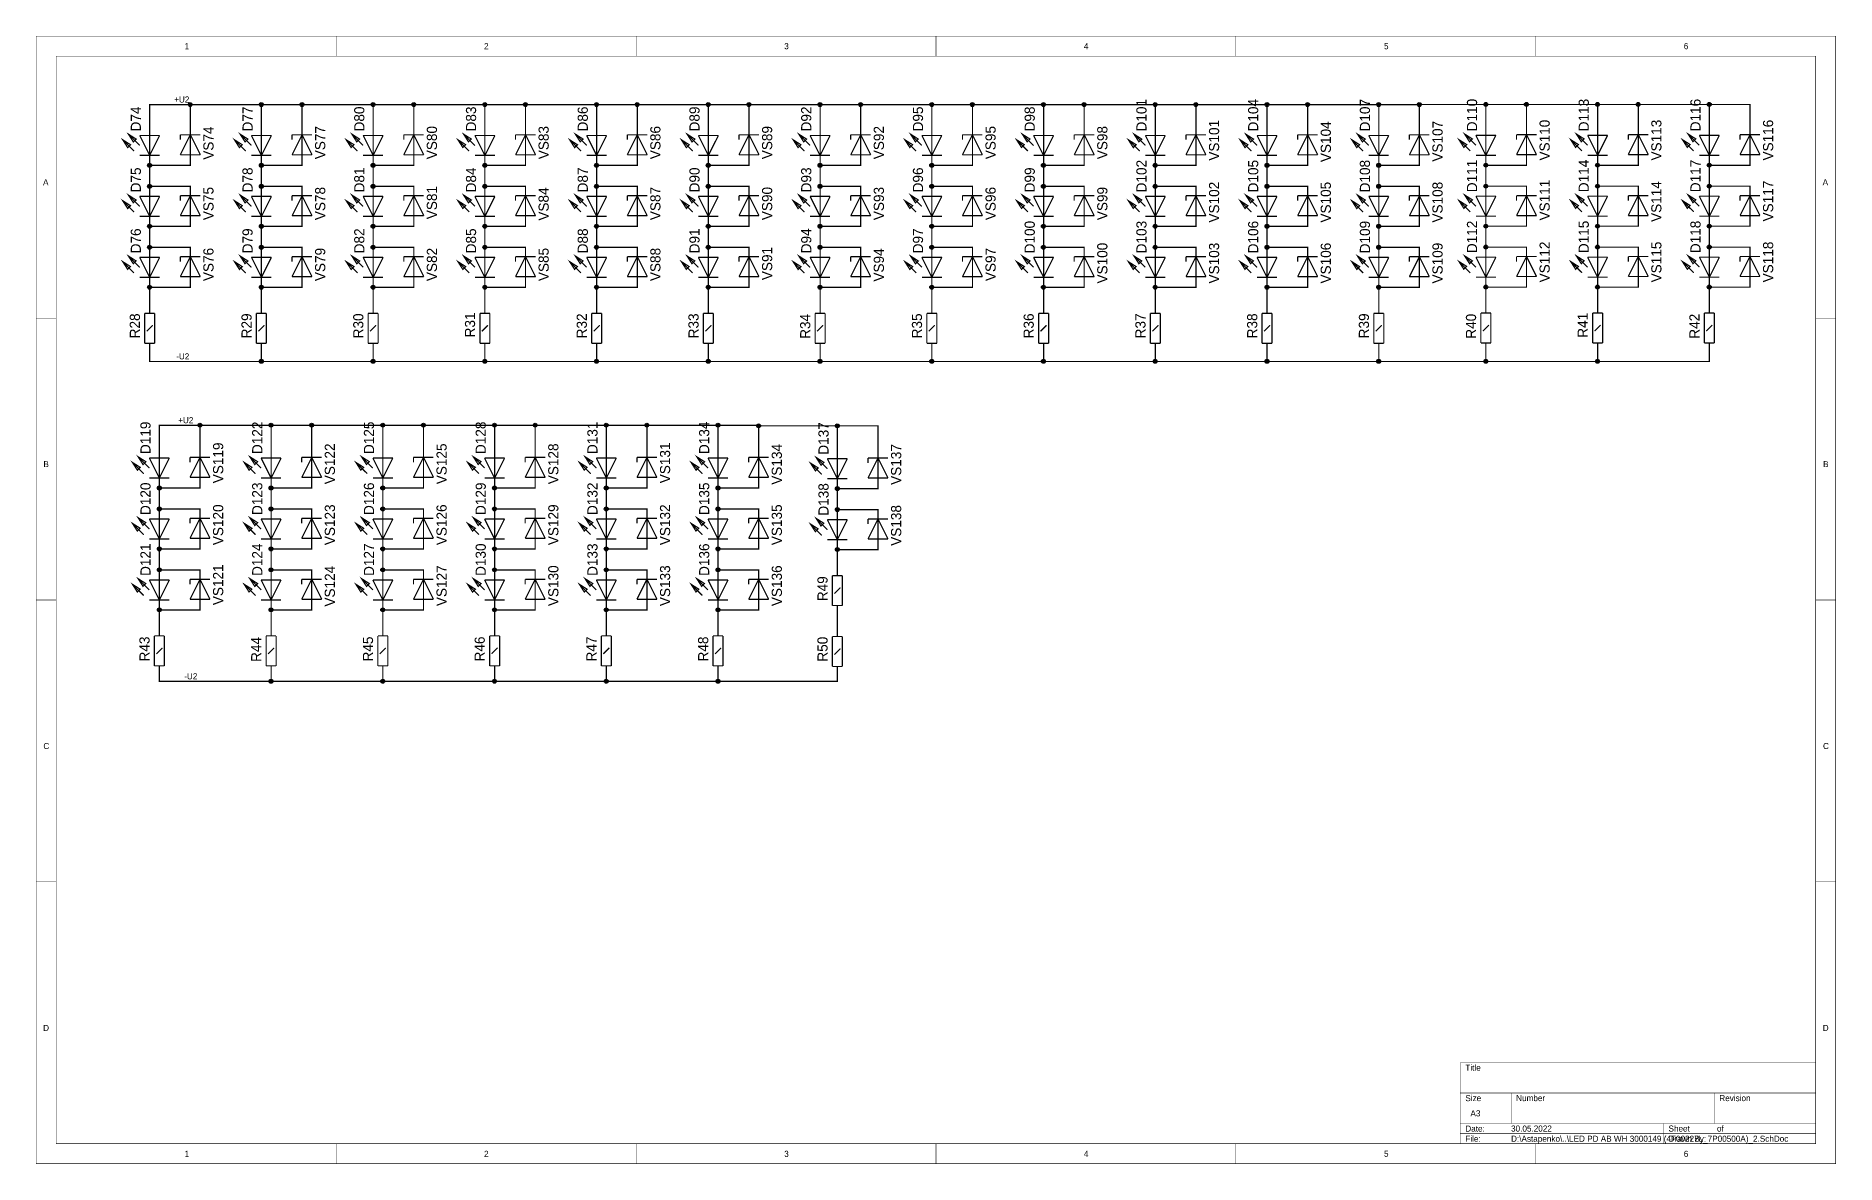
# Model space of a CAD drawing. Header units: millimetres. Extents: x 0 to 450, y 0 to 282.
import ezdxf

# ---------------------------------------------------------------- set-up
doc = ezdxf.new("R2010")
doc.units = ezdxf.units.MM
doc.layers.add('Sheet', color=255, linetype='Continuous')

msp = doc.modelspace()

# ---------------------------------------------------------------- texts
at = {"layer": 'Sheet'}
for s, height, p in [('1', 1.52, (37.1, 278.74)), ('2', 1.52, (111.99, 278.74)), ('3', 1.52, (187.05, 278.74)), ('4', 1.52, (261.99, 278.74)), ('5', 1.52, (337.03, 278.74)), ('6', 1.52, (411.99, 278.74)), ('+U2', 1.524, (34.5, 265.4)), ('A', 1.52, (1.71, 244.72)), ('A', 1.52, (446.71, 244.72)), ('-U2', 1.524, (35, 201.17)), ('+U2', 1.524, (35.5, 185.21)), ('B', 1.52, (1.82, 174.22)), ('B', 1.52, (446.82, 174.22)), ('-U2', 1.524, (37, 121.17)), ('C', 1.52, (1.8, 103.72)), ('C', 1.52, (446.8, 103.72)), ('D', 1.52, (1.74, 33.22)), ('D', 1.52, (446.74, 33.22)), ('Title', 1.524, (357.37, 23.29)), ('Size', 1.524, (357.37, 15.67)), ('Number', 1.524, (370.07, 15.67)), ('Revision', 1.524, (420.87, 15.67)), ('Date:', 1.524, (357.37, 8.05)), ('A3', 1.524, (358.64, 11.86)), ('30.05.2022', 1.524, (368.8, 8.05)), ('Sheet            of', 1.524, (408.17, 8.05)), ('File:', 1.524, (357.37, 5.51)), ('D:\\Astapenko\\..\\LED PD AB WH 3000149 (4F00227L_7P00500A)_2.SchDoc', 1.524, (368.8, 5.51)), ('Drawn By:', 1.524, (408.17, 5.51)), ('1', 1.52, (37.1, 1.74)), ('2', 1.52, (111.99, 1.74)), ('3', 1.52, (187.05, 1.74)), ('4', 1.52, (261.99, 1.74)), ('5', 1.52, (337.03, 1.74)), ('6', 1.52, (411.99, 1.74))]:
    msp.add_text(s, height=height, dxfattribs=at).set_placement(p)
for s, p in [('D101', (277.64, 258.18)), ('D104', (305.58, 258.18)), ('D107', (333.52, 258.18)), ('D110', (360.3, 258.22)), ('D113', (388.24, 258.22)), ('D116', (416.18, 258.22)), ('D74', (26.18, 258.18)), ('D77', (54.12, 258.18)), ('D80', (82.06, 258.18)), ('D83', (110, 258.18)), ('D86', (137.94, 258.18)), ('D89', (165.88, 258.18)), ('D92', (193.82, 258.18)), ('D95', (221.76, 258.18)), ('D98', (249.7, 258.18)), ('VS74', (44.34, 251.11)), ('VS77', (72.28, 251.23)), ('VS80', (100.22, 251.23)), ('VS83', (128.16, 251.23)), ('VS86', (156.1, 251.23)), ('VS89', (184.04, 251.23)), ('VS92', (211.98, 251.23)), ('VS95', (239.92, 251.23)), ('VS98', (267.86, 251.23)), ('VS101', (295.8, 250.87)), ('VS104', (323.74, 250.51)), ('VS107', (351.68, 250.63)), ('VS110', (378.46, 250.91)), ('VS113', (406.4, 250.91)), ('VS116', (434.34, 250.91)), ('D75', (26.18, 242.94)), ('D78', (54.12, 242.94)), ('D81', (82.06, 242.94)), ('D84', (110, 242.94)), ('D87', (137.94, 242.94)), ('D90', (165.88, 242.94)), ('D93', (193.82, 242.94)), ('D96', (221.76, 242.94)), ('D99', (249.7, 242.94)), ('D102', (277.64, 242.94)), ('D105', (305.58, 242.94)), ('D108', (333.52, 242.94)), ('D111', (360.3, 242.98)), ('D114', (388.24, 242.98)), ('D117', (416.18, 242.98)), ('VS75', (44.34, 235.99)), ('VS78', (72.28, 235.99)), ('VS81', (100.22, 236.23)), ('VS84', (128.16, 235.87)), ('VS87', (156.1, 235.99)), ('VS90', (184.04, 235.99)), ('VS93', (211.98, 235.99)), ('VS96', (239.92, 235.99)), ('VS99', (267.86, 235.99)), ('VS102', (295.8, 235.39)), ('VS105', (323.74, 235.39)), ('VS108', (351.68, 235.39)), ('VS111', (378.46, 235.91)), ('VS114', (406.4, 235.55)), ('VS117', (434.34, 235.67)), ('D100', (249.7, 227.7)), ('D103', (277.64, 227.7)), ('D106', (305.58, 227.7)), ('D109', (333.52, 227.7)), ('D112', (360.3, 227.74)), ('D115', (388.24, 227.74)), ('D118', (416.18, 227.74)), ('D76', (26.18, 227.7)), ('D79', (54.12, 227.7)), ('D82', (82.06, 227.7)), ('D85', (110, 227.7)), ('D88', (137.94, 227.7)), ('D91', (165.88, 227.7)), ('D94', (193.82, 227.7)), ('D97', (221.76, 227.7)), ('VS100', (267.86, 220.15)), ('VS103', (295.8, 220.15)), ('VS106', (323.74, 220.15)), ('VS109', (351.68, 220.15)), ('VS112', (378.46, 220.43)), ('VS115', (406.4, 220.43)), ('VS118', (434.34, 220.43)), ('VS76', (44.34, 220.75)), ('VS79', (72.28, 220.75)), ('VS82', (100.22, 220.75)), ('VS85', (128.16, 220.75)), ('VS88', (156.1, 220.75)), ('VS91', (184.04, 220.99)), ('VS94', (211.98, 220.63)), ('VS97', (239.92, 220.75)), ('R28', (25.93, 206.44)), ('R29', (53.87, 206.44)), ('R30', (81.81, 206.44)), ('R31', (109.75, 206.68)), ('R32', (137.69, 206.44)), ('R33', (165.63, 206.44)), ('R34', (193.57, 206.31)), ('R35', (221.51, 206.44)), ('R36', (249.45, 206.44)), ('R37', (277.39, 206.44)), ('R38', (305.33, 206.44)), ('R39', (333.27, 206.44)), ('R40', (360.05, 206.35)), ('R41', (387.99, 206.59)), ('R42', (415.93, 206.35)), ('D119', (28.6, 177.5)), ('D122', (56.54, 177.5)), ('D125', (84.48, 177.5)), ('D128', (112.42, 177.5)), ('D131', (140.36, 177.5)), ('D134', (168.3, 177.5)), ('D137', (198.14, 177.34)), ('VS119', (46.76, 170.19)), ('VS131', (158.52, 170.19)), ('VS122', (74.7, 169.95)), ('VS125', (102.64, 169.95)), ('VS128', (130.58, 169.95)), ('VS134', (186.46, 169.83)), ('VS137', (216.3, 169.79)), ('D120', (28.6, 162.26)), ('D123', (56.54, 162.26)), ('D126', (84.48, 162.26)), ('D129', (112.42, 162.26)), ('D132', (140.36, 162.26)), ('D135', (168.3, 162.26)), ('D138', (198.14, 162.1)), ('VS120', (46.76, 154.71)), ('VS123', (74.7, 154.71)), ('VS126', (102.64, 154.71)), ('VS129', (130.58, 154.71)), ('VS132', (158.52, 154.71)), ('VS135', (186.46, 154.71)), ('VS138', (216.3, 154.55)), ('D121', (28.6, 147.02)), ('D124', (56.54, 147.02)), ('D127', (84.48, 147.02)), ('D130', (112.42, 147.02)), ('D133', (140.36, 147.02)), ('D136', (168.3, 147.02)), ('VS121', (46.76, 139.71)), ('VS124', (74.7, 139.35)), ('VS127', (102.64, 139.47)), ('VS130', (130.58, 139.47)), ('VS133', (158.52, 139.47)), ('VS136', (186.46, 139.47)), ('R49', (197.89, 140.71)), ('R43', (28.35, 125.63)), ('R44', (56.29, 125.51)), ('R45', (84.23, 125.63)), ('R46', (112.17, 125.63)), ('R47', (140.11, 125.63)), ('R48', (168.05, 125.63)), ('R50', (197.89, 125.59))]:
    msp.add_text(s, height=2.54, rotation=90, dxfattribs=at).set_placement(p)

# ---------------------------------------------------------------- linework, layer by layer
at = {"layer": 'Sheet'}
for points, const_width in [([(0, 282), (449.96, 282), (449.96, 0.04), (0, 0.04), (0, 282)], 0.0991), ([(75, 277), (75, 282)], 0.0991), ([(150, 277), (150, 282)], 0.0991), ([(225, 277), (225, 282)], 0.0991), ([(300, 277), (300, 282)], 0.0991), ([(375, 277), (375, 282)], 0.0991), ([(5, 277), (444.96, 277), (444.96, 5.04), (5, 5.04), (5, 277)], 0.0991), ([(28.38, 259.68), (28.38, 264.88), (38.54, 264.88), (56.32, 264.88), (66.48, 264.88), (84.26, 264.88), (94.42, 264.88), (112.2, 264.88), (122.36, 264.88), (140.14, 264.88), (150.3, 264.88), (168.08, 264.88), (178.24, 264.88), (196.02, 264.88), (206.18, 264.88), (223.96, 264.88), (234.12, 264.88), (251.9, 264.88), (262.06, 264.88), (279.84, 264.88), (290, 264.88), (307.78, 264.88), (317.94, 264.88), (335.72, 264.88), (345.88, 264.88)], 0.3), ([(38.54, 264.88), (38.54, 259.84)], 0.3), ([(56.32, 259.68), (56.32, 264.88)], 0.3), ([(66.48, 264.88), (66.48, 259.84)], 0.3), ([(84.26, 259.68), (84.26, 264.88)], 0.3), ([(94.42, 264.88), (94.42, 259.84)], 0.3), ([(112.2, 259.68), (112.2, 264.88)], 0.3), ([(122.36, 264.88), (122.36, 259.84)], 0.3), ([(140.14, 259.68), (140.14, 264.88)], 0.3), ([(150.3, 264.88), (150.3, 259.84)], 0.3), ([(168.08, 259.68), (168.08, 264.88)], 0.3), ([(178.24, 264.88), (178.24, 259.84)], 0.3), ([(196.02, 259.68), (196.02, 264.88)], 0.3), ([(206.18, 264.88), (206.18, 259.84)], 0.3), ([(223.96, 259.68), (223.96, 264.88)], 0.3), ([(234.12, 264.88), (234.12, 259.84)], 0.3), ([(251.9, 259.68), (251.9, 264.88)], 0.3), ([(262.06, 264.88), (262.06, 259.84)], 0.3), ([(279.84, 259.68), (279.84, 264.88)], 0.3), ([(290, 264.88), (290, 259.84)], 0.3), ([(307.78, 259.68), (307.78, 264.88)], 0.3), ([(317.94, 264.88), (317.94, 259.84)], 0.3), ([(335.72, 259.68), (335.72, 264.88)], 0.3), ([(345.88, 259.84), (345.88, 264.88), (345.88, 264.92), (362.5, 264.92)], 0.3), ([(362.5, 259.72), (362.5, 264.92), (372.66, 264.92)], 0.3), ([(372.66, 259.88), (372.66, 264.92), (390.44, 264.92)], 0.3), ([(390.44, 259.72), (390.44, 264.92), (400.6, 264.92), (418.38, 264.92), (428.54, 264.92), (428.54, 259.88)], 0.3), ([(400.6, 264.92), (400.6, 259.88)], 0.3), ([(418.38, 259.72), (418.38, 264.92)], 0.3), ([(25.88, 254.68), (23.05, 257.51)], 0.3), ([(24.29, 255.57), (23.05, 257.51)], 0.3), ([(24.99, 256.27), (23.05, 257.51)], 0.3), ([(25.88, 257.18), (30.88, 257.18)], 0.3), ([(25.88, 257.18), (28.38, 252.18)], 0.3), ([(28.38, 257.18), (28.38, 259.68)], 0.3), ([(30.88, 257.18), (28.38, 252.18)], 0.3), ([(28.38, 252.18), (28.38, 257.18)], 0.3), ([(41.04, 257.34), (36.04, 257.34)], 0.3), ([(36.04, 252.34), (38.54, 257.34)], 0.3), ([(36.04, 257.34), (36.04, 256.09)], 0.3), ([(38.54, 257.34), (38.54, 259.84)], 0.3), ([(38.54, 252.34), (38.54, 257.34)], 0.3), ([(38.54, 257.34), (41.04, 252.34)], 0.3), ([(53.82, 254.68), (50.99, 257.51)], 0.3), ([(52.23, 255.57), (50.99, 257.51)], 0.3), ([(52.93, 256.27), (50.99, 257.51)], 0.3), ([(53.82, 257.18), (58.82, 257.18)], 0.3), ([(53.82, 257.18), (56.32, 252.18)], 0.3), ([(56.32, 257.18), (56.32, 259.68)], 0.3), ([(58.82, 257.18), (56.32, 252.18)], 0.3), ([(56.32, 252.18), (56.32, 257.18)], 0.3), ([(68.98, 257.34), (63.98, 257.34)], 0.3), ([(63.98, 252.34), (66.48, 257.34)], 0.3), ([(63.98, 257.34), (63.98, 256.09)], 0.3), ([(66.48, 257.34), (66.48, 259.84)], 0.3), ([(66.48, 252.34), (66.48, 257.34)], 0.3), ([(66.48, 257.34), (68.98, 252.34)], 0.3), ([(81.76, 254.68), (78.93, 257.51)], 0.3), ([(80.17, 255.57), (78.93, 257.51)], 0.3), ([(80.87, 256.27), (78.93, 257.51)], 0.3), ([(81.76, 257.18), (86.76, 257.18)], 0.3), ([(81.76, 257.18), (84.26, 252.18)], 0.3), ([(84.26, 257.18), (84.26, 259.68)], 0.3), ([(86.76, 257.18), (84.26, 252.18)], 0.3), ([(84.26, 252.18), (84.26, 257.18)], 0.3), ([(96.92, 257.34), (91.92, 257.34)], 0.3), ([(91.92, 252.34), (94.42, 257.34)], 0.3), ([(91.92, 257.34), (91.92, 256.09)], 0.3), ([(94.42, 257.34), (94.42, 259.84)], 0.3), ([(94.42, 252.34), (94.42, 257.34)], 0.3), ([(94.42, 257.34), (96.92, 252.34)], 0.3), ([(109.7, 254.68), (106.87, 257.51)], 0.3), ([(108.11, 255.57), (106.87, 257.51)], 0.3), ([(108.81, 256.27), (106.87, 257.51)], 0.3), ([(109.7, 257.18), (114.7, 257.18)], 0.3), ([(109.7, 257.18), (112.2, 252.18)], 0.3), ([(112.2, 257.18), (112.2, 259.68)], 0.3), ([(114.7, 257.18), (112.2, 252.18)], 0.3), ([(112.2, 252.18), (112.2, 257.18)], 0.3), ([(124.86, 257.34), (119.86, 257.34)], 0.3), ([(119.86, 252.34), (122.36, 257.34)], 0.3), ([(119.86, 257.34), (119.86, 256.09)], 0.3), ([(122.36, 257.34), (122.36, 259.84)], 0.3), ([(122.36, 252.34), (122.36, 257.34)], 0.3), ([(122.36, 257.34), (124.86, 252.34)], 0.3), ([(137.64, 254.68), (134.81, 257.51)], 0.3), ([(136.05, 255.57), (134.81, 257.51)], 0.3), ([(136.75, 256.27), (134.81, 257.51)], 0.3), ([(137.64, 257.18), (142.64, 257.18)], 0.3), ([(137.64, 257.18), (140.14, 252.18)], 0.3), ([(140.14, 257.18), (140.14, 259.68)], 0.3), ([(142.64, 257.18), (140.14, 252.18)], 0.3), ([(140.14, 252.18), (140.14, 257.18)], 0.3), ([(152.8, 257.34), (147.8, 257.34)], 0.3), ([(147.8, 252.34), (150.3, 257.34)], 0.3), ([(147.8, 257.34), (147.8, 256.09)], 0.3), ([(150.3, 257.34), (150.3, 259.84)], 0.3), ([(150.3, 252.34), (150.3, 257.34)], 0.3), ([(150.3, 257.34), (152.8, 252.34)], 0.3), ([(165.58, 254.68), (162.75, 257.51)], 0.3), ([(163.99, 255.57), (162.75, 257.51)], 0.3), ([(164.69, 256.27), (162.75, 257.51)], 0.3), ([(165.58, 257.18), (170.58, 257.18)], 0.3), ([(165.58, 257.18), (168.08, 252.18)], 0.3), ([(168.08, 257.18), (168.08, 259.68)], 0.3), ([(170.58, 257.18), (168.08, 252.18)], 0.3), ([(168.08, 252.18), (168.08, 257.18)], 0.3), ([(180.74, 257.34), (175.74, 257.34)], 0.3), ([(175.74, 252.34), (178.24, 257.34)], 0.3), ([(175.74, 257.34), (175.74, 256.09)], 0.3), ([(178.24, 257.34), (178.24, 259.84)], 0.3), ([(178.24, 252.34), (178.24, 257.34)], 0.3), ([(178.24, 257.34), (180.74, 252.34)], 0.3), ([(193.52, 254.68), (190.69, 257.51)], 0.3), ([(191.93, 255.57), (190.69, 257.51)], 0.3), ([(192.63, 256.27), (190.69, 257.51)], 0.3), ([(193.52, 257.18), (198.52, 257.18)], 0.3), ([(193.52, 257.18), (196.02, 252.18)], 0.3), ([(196.02, 257.18), (196.02, 259.68)], 0.3), ([(198.52, 257.18), (196.02, 252.18)], 0.3), ([(196.02, 252.18), (196.02, 257.18)], 0.3), ([(208.68, 257.34), (203.68, 257.34)], 0.3), ([(203.68, 252.34), (206.18, 257.34)], 0.3), ([(203.68, 257.34), (203.68, 256.09)], 0.3), ([(206.18, 257.34), (206.18, 259.84)], 0.3), ([(206.18, 252.34), (206.18, 257.34)], 0.3), ([(206.18, 257.34), (208.68, 252.34)], 0.3), ([(221.46, 254.68), (218.63, 257.51)], 0.3), ([(219.87, 255.57), (218.63, 257.51)], 0.3), ([(220.57, 256.27), (218.63, 257.51)], 0.3), ([(221.46, 257.18), (226.46, 257.18)], 0.3), ([(221.46, 257.18), (223.96, 252.18)], 0.3), ([(223.96, 257.18), (223.96, 259.68)], 0.3), ([(226.46, 257.18), (223.96, 252.18)], 0.3), ([(223.96, 252.18), (223.96, 257.18)], 0.3), ([(236.62, 257.34), (231.62, 257.34)], 0.3), ([(231.62, 252.34), (234.12, 257.34)], 0.3), ([(231.62, 257.34), (231.62, 256.09)], 0.3), ([(234.12, 257.34), (234.12, 259.84)], 0.3), ([(234.12, 252.34), (234.12, 257.34)], 0.3), ([(234.12, 257.34), (236.62, 252.34)], 0.3), ([(249.4, 254.68), (246.57, 257.51)], 0.3), ([(247.81, 255.57), (246.57, 257.51)], 0.3), ([(248.51, 256.27), (246.57, 257.51)], 0.3), ([(249.4, 257.18), (254.4, 257.18)], 0.3), ([(249.4, 257.18), (251.9, 252.18)], 0.3), ([(251.9, 257.18), (251.9, 259.68)], 0.3), ([(254.4, 257.18), (251.9, 252.18)], 0.3), ([(251.9, 252.18), (251.9, 257.18)], 0.3), ([(264.56, 257.34), (259.56, 257.34)], 0.3), ([(259.56, 252.34), (262.06, 257.34)], 0.3), ([(259.56, 257.34), (259.56, 256.09)], 0.3), ([(262.06, 257.34), (262.06, 259.84)], 0.3), ([(262.06, 252.34), (262.06, 257.34)], 0.3), ([(262.06, 257.34), (264.56, 252.34)], 0.3), ([(277.34, 254.68), (274.51, 257.51)], 0.3), ([(275.75, 255.57), (274.51, 257.51)], 0.3), ([(276.45, 256.27), (274.51, 257.51)], 0.3), ([(277.34, 257.18), (282.34, 257.18)], 0.3), ([(277.34, 257.18), (279.84, 252.18)], 0.3), ([(279.84, 257.18), (279.84, 259.68)], 0.3), ([(282.34, 257.18), (279.84, 252.18)], 0.3), ([(279.84, 252.18), (279.84, 257.18)], 0.3), ([(292.5, 257.34), (287.5, 257.34)], 0.3), ([(287.5, 252.34), (290, 257.34)], 0.3), ([(287.5, 257.34), (287.5, 256.09)], 0.3), ([(290, 257.34), (290, 259.84)], 0.3), ([(290, 252.34), (290, 257.34)], 0.3), ([(290, 257.34), (292.5, 252.34)], 0.3), ([(305.28, 254.68), (302.45, 257.51)], 0.3), ([(303.69, 255.57), (302.45, 257.51)], 0.3), ([(304.39, 256.27), (302.45, 257.51)], 0.3), ([(305.28, 257.18), (310.28, 257.18)], 0.3), ([(305.28, 257.18), (307.78, 252.18)], 0.3), ([(307.78, 257.18), (307.78, 259.68)], 0.3), ([(310.28, 257.18), (307.78, 252.18)], 0.3), ([(307.78, 252.18), (307.78, 257.18)], 0.3), ([(320.44, 257.34), (315.44, 257.34)], 0.3), ([(315.44, 252.34), (317.94, 257.34)], 0.3), ([(315.44, 257.34), (315.44, 256.09)], 0.3), ([(317.94, 257.34), (317.94, 259.84)], 0.3), ([(317.94, 252.34), (317.94, 257.34)], 0.3), ([(317.94, 257.34), (320.44, 252.34)], 0.3), ([(333.22, 254.68), (330.39, 257.51)], 0.3), ([(331.63, 255.57), (330.39, 257.51)], 0.3), ([(332.33, 256.27), (330.39, 257.51)], 0.3), ([(333.22, 257.18), (338.22, 257.18)], 0.3), ([(333.22, 257.18), (335.72, 252.18)], 0.3), ([(335.72, 257.18), (335.72, 259.68)], 0.3), ([(338.22, 257.18), (335.72, 252.18)], 0.3), ([(335.72, 252.18), (335.72, 257.18)], 0.3), ([(348.38, 257.34), (343.38, 257.34)], 0.3), ([(343.38, 252.34), (345.88, 257.34)], 0.3), ([(343.38, 257.34), (343.38, 256.09)], 0.3), ([(345.88, 257.34), (345.88, 259.84)], 0.3), ([(345.88, 252.34), (345.88, 257.34)], 0.3), ([(345.88, 257.34), (348.38, 252.34)], 0.3), ([(360, 254.72), (357.17, 257.55)], 0.3), ([(358.41, 255.6), (357.17, 257.55)], 0.3), ([(359.12, 256.31), (357.17, 257.55)], 0.3), ([(360, 257.22), (365, 257.22)], 0.3), ([(360, 257.22), (362.5, 252.22)], 0.3), ([(362.5, 257.22), (362.5, 259.72)], 0.3), ([(365, 257.22), (362.5, 252.22)], 0.3), ([(362.5, 252.22), (362.5, 257.22)], 0.3), ([(375.16, 257.38), (370.16, 257.38)], 0.3), ([(370.16, 252.38), (372.66, 257.38)], 0.3), ([(370.16, 257.38), (370.16, 256.13)], 0.3), ([(372.66, 257.38), (372.66, 259.88)], 0.3), ([(372.66, 252.38), (372.66, 257.38)], 0.3), ([(372.66, 257.38), (375.16, 252.38)], 0.3), ([(387.94, 254.72), (385.11, 257.55)], 0.3), ([(386.35, 255.6), (385.11, 257.55)], 0.3), ([(387.06, 256.31), (385.11, 257.55)], 0.3), ([(387.94, 257.22), (392.94, 257.22)], 0.3), ([(387.94, 257.22), (390.44, 252.22)], 0.3), ([(390.44, 257.22), (390.44, 259.72)], 0.3), ([(392.94, 257.22), (390.44, 252.22)], 0.3), ([(390.44, 252.22), (390.44, 257.22)], 0.3), ([(403.1, 257.38), (398.1, 257.38)], 0.3), ([(398.1, 252.38), (400.6, 257.38)], 0.3), ([(398.1, 257.38), (398.1, 256.13)], 0.3), ([(400.6, 257.38), (400.6, 259.88)], 0.3), ([(400.6, 252.38), (400.6, 257.38)], 0.3), ([(400.6, 257.38), (403.1, 252.38)], 0.3), ([(415.88, 254.72), (413.05, 257.55)], 0.3), ([(414.29, 255.6), (413.05, 257.55)], 0.3), ([(415, 256.31), (413.05, 257.55)], 0.3), ([(415.88, 257.22), (420.88, 257.22)], 0.3), ([(415.88, 257.22), (418.38, 252.22)], 0.3), ([(418.38, 257.22), (418.38, 259.72)], 0.3), ([(420.88, 257.22), (418.38, 252.22)], 0.3), ([(418.38, 252.22), (418.38, 257.22)], 0.3), ([(431.04, 257.38), (426.04, 257.38)], 0.3), ([(426.04, 252.38), (428.54, 257.38)], 0.3), ([(426.04, 257.38), (426.04, 256.13)], 0.3), ([(428.54, 257.38), (428.54, 259.88)], 0.3), ([(428.54, 252.38), (428.54, 257.38)], 0.3), ([(428.54, 257.38), (431.04, 252.38)], 0.3), ([(24.46, 253.27), (21.63, 256.1)], 0.3), ([(23.58, 254.86), (21.63, 256.1)], 0.3), ([(22.87, 254.15), (21.63, 256.1)], 0.3), ([(25.88, 252.18), (30.88, 252.18)], 0.3), ([(28.38, 252.18), (28.38, 249.68)], 0.3), ([(41.04, 252.34), (36.04, 252.34)], 0.3), ([(38.54, 252.34), (38.54, 249.84)], 0.3), ([(52.4, 253.27), (49.57, 256.1)], 0.3), ([(51.52, 254.86), (49.57, 256.1)], 0.3), ([(50.81, 254.15), (49.57, 256.1)], 0.3), ([(53.82, 252.18), (58.82, 252.18)], 0.3), ([(56.32, 252.18), (56.32, 249.68)], 0.3), ([(68.98, 252.34), (63.98, 252.34)], 0.3), ([(66.48, 252.34), (66.48, 249.84)], 0.3), ([(80.34, 253.27), (77.51, 256.1)], 0.3), ([(79.46, 254.86), (77.51, 256.1)], 0.3), ([(78.75, 254.15), (77.51, 256.1)], 0.3), ([(81.76, 252.18), (86.76, 252.18)], 0.3), ([(84.26, 252.18), (84.26, 249.68)], 0.3), ([(96.92, 252.34), (91.92, 252.34)], 0.3), ([(94.42, 252.34), (94.42, 249.84)], 0.3), ([(108.28, 253.27), (105.45, 256.1)], 0.3), ([(107.4, 254.86), (105.45, 256.1)], 0.3), ([(106.69, 254.15), (105.45, 256.1)], 0.3), ([(109.7, 252.18), (114.7, 252.18)], 0.3), ([(112.2, 252.18), (112.2, 249.68)], 0.3), ([(124.86, 252.34), (119.86, 252.34)], 0.3), ([(122.36, 252.34), (122.36, 249.84)], 0.3), ([(136.22, 253.27), (133.39, 256.1)], 0.3), ([(135.34, 254.86), (133.39, 256.1)], 0.3), ([(134.63, 254.15), (133.39, 256.1)], 0.3), ([(137.64, 252.18), (142.64, 252.18)], 0.3), ([(140.14, 252.18), (140.14, 249.68)], 0.3), ([(152.8, 252.34), (147.8, 252.34)], 0.3), ([(150.3, 252.34), (150.3, 249.84)], 0.3), ([(164.16, 253.27), (161.33, 256.1)], 0.3), ([(163.28, 254.86), (161.33, 256.1)], 0.3), ([(162.57, 254.15), (161.33, 256.1)], 0.3), ([(165.58, 252.18), (170.58, 252.18)], 0.3), ([(168.08, 252.18), (168.08, 249.68)], 0.3), ([(180.74, 252.34), (175.74, 252.34)], 0.3), ([(178.24, 252.34), (178.24, 249.84)], 0.3), ([(192.1, 253.27), (189.27, 256.1)], 0.3), ([(191.22, 254.86), (189.27, 256.1)], 0.3), ([(190.51, 254.15), (189.27, 256.1)], 0.3), ([(193.52, 252.18), (198.52, 252.18)], 0.3), ([(196.02, 252.18), (196.02, 249.68)], 0.3), ([(208.68, 252.34), (203.68, 252.34)], 0.3), ([(206.18, 252.34), (206.18, 249.84)], 0.3), ([(220.04, 253.27), (217.21, 256.1)], 0.3), ([(219.16, 254.86), (217.21, 256.1)], 0.3), ([(218.45, 254.15), (217.21, 256.1)], 0.3), ([(221.46, 252.18), (226.46, 252.18)], 0.3), ([(223.96, 252.18), (223.96, 249.68)], 0.3), ([(236.62, 252.34), (231.62, 252.34)], 0.3), ([(234.12, 252.34), (234.12, 249.84)], 0.3), ([(247.98, 253.27), (245.15, 256.1)], 0.3), ([(247.1, 254.86), (245.15, 256.1)], 0.3), ([(246.39, 254.15), (245.15, 256.1)], 0.3), ([(249.4, 252.18), (254.4, 252.18)], 0.3), ([(251.9, 252.18), (251.9, 249.68)], 0.3), ([(264.56, 252.34), (259.56, 252.34)], 0.3), ([(262.06, 252.34), (262.06, 249.84)], 0.3), ([(275.92, 253.27), (273.09, 256.1)], 0.3), ([(275.04, 254.86), (273.09, 256.1)], 0.3), ([(274.33, 254.15), (273.09, 256.1)], 0.3), ([(277.34, 252.18), (282.34, 252.18)], 0.3), ([(279.84, 252.18), (279.84, 249.68)], 0.3), ([(292.5, 252.34), (287.5, 252.34)], 0.3), ([(290, 252.34), (290, 249.84)], 0.3), ([(303.86, 253.27), (301.03, 256.1)], 0.3), ([(302.98, 254.86), (301.03, 256.1)], 0.3), ([(302.27, 254.15), (301.03, 256.1)], 0.3), ([(305.28, 252.18), (310.28, 252.18)], 0.3), ([(307.78, 252.18), (307.78, 249.68)], 0.3), ([(320.44, 252.34), (315.44, 252.34)], 0.3), ([(317.94, 252.34), (317.94, 249.84)], 0.3), ([(331.8, 253.27), (328.97, 256.1)], 0.3), ([(330.92, 254.86), (328.97, 256.1)], 0.3), ([(330.21, 254.15), (328.97, 256.1)], 0.3), ([(333.22, 252.18), (338.22, 252.18)], 0.3), ([(335.72, 252.18), (335.72, 249.68)], 0.3), ([(348.38, 252.34), (343.38, 252.34)], 0.3), ([(345.88, 252.34), (345.88, 249.84)], 0.3), ([(358.59, 253.31), (355.76, 256.13)], 0.3), ([(357.7, 254.9), (355.76, 256.13)], 0.3), ([(356.99, 254.19), (355.76, 256.13)], 0.3), ([(360, 252.22), (365, 252.22)], 0.3), ([(362.5, 252.22), (362.5, 249.72)], 0.3), ([(375.16, 252.38), (370.16, 252.38)], 0.3), ([(372.66, 252.38), (372.66, 249.88)], 0.3), ([(386.53, 253.31), (383.7, 256.13)], 0.3), ([(385.64, 254.9), (383.7, 256.13)], 0.3), ([(384.93, 254.19), (383.7, 256.13)], 0.3), ([(387.94, 252.22), (392.94, 252.22)], 0.3), ([(390.44, 252.22), (390.44, 249.72)], 0.3), ([(403.1, 252.38), (398.1, 252.38)], 0.3), ([(400.6, 252.38), (400.6, 249.88)], 0.3), ([(414.47, 253.31), (411.64, 256.13)], 0.3), ([(413.58, 254.9), (411.64, 256.13)], 0.3), ([(412.87, 254.19), (411.64, 256.13)], 0.3), ([(415.88, 252.22), (420.88, 252.22)], 0.3), ([(418.38, 252.22), (418.38, 249.72)], 0.3), ([(431.04, 252.38), (426.04, 252.38)], 0.3), ([(428.54, 252.38), (428.54, 249.88)], 0.3), ([(38.54, 244.6), (38.54, 244.44), (28.38, 244.44), (28.38, 249.68), (38.54, 249.68), (38.54, 249.84)], 0.3), ([(66.48, 244.6), (66.48, 244.44), (56.32, 244.44), (56.32, 249.68), (66.48, 249.68), (66.48, 249.84)], 0.3), ([(94.42, 244.6), (94.42, 244.44), (84.26, 244.44), (84.26, 249.68), (94.42, 249.68), (94.42, 249.84)], 0.3), ([(122.36, 244.6), (122.36, 244.44), (112.2, 244.44), (112.2, 249.68), (122.36, 249.68), (122.36, 249.84)], 0.3), ([(150.3, 244.6), (150.3, 244.44), (140.14, 244.44), (140.14, 249.68), (150.3, 249.68), (150.3, 249.84)], 0.3), ([(178.24, 244.6), (178.24, 244.44), (168.08, 244.44), (168.08, 249.68), (178.24, 249.68), (178.24, 249.84)], 0.3), ([(206.18, 244.6), (206.18, 244.44), (196.02, 244.44), (196.02, 249.68), (206.18, 249.68), (206.18, 249.84)], 0.3), ([(234.12, 244.6), (234.12, 244.44), (223.96, 244.44), (223.96, 249.68), (234.12, 249.68), (234.12, 249.84)], 0.3), ([(262.06, 244.6), (262.06, 244.44), (251.9, 244.44), (251.9, 249.68), (262.06, 249.68), (262.06, 249.84)], 0.3), ([(290, 244.6), (290, 244.44), (279.84, 244.44), (279.84, 249.68), (290, 249.68), (290, 249.84)], 0.3), ([(317.94, 244.6), (317.94, 244.44), (307.78, 244.44), (307.78, 249.68), (317.94, 249.68), (317.94, 249.84)], 0.3), ([(345.88, 244.6), (345.88, 244.44), (335.72, 244.44), (335.72, 249.68), (345.88, 249.68), (345.88, 249.84)], 0.3), ([(372.66, 244.64), (372.66, 244.48), (362.5, 244.48), (362.5, 249.72), (372.66, 249.72), (372.66, 249.88)], 0.3), ([(400.6, 244.64), (400.6, 244.48), (390.44, 244.48), (390.44, 249.72), (400.6, 249.72), (400.6, 249.88)], 0.3), ([(428.54, 244.64), (428.54, 244.48), (418.38, 244.48), (418.38, 249.72), (428.54, 249.72), (428.54, 249.88)], 0.3), ([(28.38, 241.94), (28.38, 244.44)], 0.3), ([(38.54, 242.1), (38.54, 244.6)], 0.3), ([(56.32, 241.94), (56.32, 244.44)], 0.3), ([(66.48, 242.1), (66.48, 244.6)], 0.3), ([(84.26, 241.94), (84.26, 244.44)], 0.3), ([(94.42, 242.1), (94.42, 244.6)], 0.3), ([(112.2, 241.94), (112.2, 244.44)], 0.3), ([(122.36, 242.1), (122.36, 244.6)], 0.3), ([(140.14, 241.94), (140.14, 244.44)], 0.3), ([(150.3, 242.1), (150.3, 244.6)], 0.3), ([(168.08, 241.94), (168.08, 244.44)], 0.3), ([(178.24, 242.1), (178.24, 244.6)], 0.3), ([(196.02, 241.94), (196.02, 244.44)], 0.3), ([(206.18, 242.1), (206.18, 244.6)], 0.3), ([(223.96, 241.94), (223.96, 244.44)], 0.3), ([(234.12, 242.1), (234.12, 244.6)], 0.3), ([(251.9, 241.94), (251.9, 244.44)], 0.3), ([(262.06, 242.1), (262.06, 244.6)], 0.3), ([(279.84, 241.94), (279.84, 244.44)], 0.3), ([(290, 242.1), (290, 244.6)], 0.3), ([(307.78, 241.94), (307.78, 244.44)], 0.3), ([(317.94, 242.1), (317.94, 244.6)], 0.3), ([(335.72, 241.94), (335.72, 244.44)], 0.3), ([(345.88, 242.1), (345.88, 244.6)], 0.3), ([(362.5, 241.98), (362.5, 244.48)], 0.3), ([(372.66, 242.14), (372.66, 244.64)], 0.3), ([(390.44, 241.98), (390.44, 244.48)], 0.3), ([(400.6, 242.14), (400.6, 244.64)], 0.3), ([(418.38, 241.98), (418.38, 244.48)], 0.3), ([(428.54, 242.14), (428.54, 244.64)], 0.3), ([(24.46, 238.03), (21.63, 240.86)], 0.3), ([(23.58, 239.62), (21.63, 240.86)], 0.3), ([(22.87, 238.91), (21.63, 240.86)], 0.3), ([(25.88, 239.44), (23.05, 242.27)], 0.3), ([(24.29, 240.33), (23.05, 242.27)], 0.3), ([(24.99, 241.03), (23.05, 242.27)], 0.3), ([(25.88, 241.94), (30.88, 241.94)], 0.3), ([(25.88, 241.94), (28.38, 236.94)], 0.3), ([(30.88, 241.94), (28.38, 236.94)], 0.3), ([(28.38, 236.94), (28.38, 241.94)], 0.3), ([(41.04, 242.1), (36.04, 242.1)], 0.3), ([(36.04, 237.1), (38.54, 242.1)], 0.3), ([(36.04, 242.1), (36.04, 240.85)], 0.3), ([(38.54, 237.1), (38.54, 242.1)], 0.3), ([(38.54, 242.1), (41.04, 237.1)], 0.3), ([(52.4, 238.03), (49.57, 240.86)], 0.3), ([(51.52, 239.62), (49.57, 240.86)], 0.3), ([(50.81, 238.91), (49.57, 240.86)], 0.3), ([(53.82, 239.44), (50.99, 242.27)], 0.3), ([(52.23, 240.33), (50.99, 242.27)], 0.3), ([(52.93, 241.03), (50.99, 242.27)], 0.3), ([(53.82, 241.94), (58.82, 241.94)], 0.3), ([(53.82, 241.94), (56.32, 236.94)], 0.3), ([(58.82, 241.94), (56.32, 236.94)], 0.3), ([(56.32, 236.94), (56.32, 241.94)], 0.3), ([(68.98, 242.1), (63.98, 242.1)], 0.3), ([(63.98, 237.1), (66.48, 242.1)], 0.3), ([(63.98, 242.1), (63.98, 240.85)], 0.3), ([(66.48, 237.1), (66.48, 242.1)], 0.3), ([(66.48, 242.1), (68.98, 237.1)], 0.3), ([(80.34, 238.03), (77.51, 240.86)], 0.3), ([(79.46, 239.62), (77.51, 240.86)], 0.3), ([(78.75, 238.91), (77.51, 240.86)], 0.3), ([(81.76, 239.44), (78.93, 242.27)], 0.3), ([(80.17, 240.33), (78.93, 242.27)], 0.3), ([(80.87, 241.03), (78.93, 242.27)], 0.3), ([(81.76, 241.94), (86.76, 241.94)], 0.3), ([(81.76, 241.94), (84.26, 236.94)], 0.3), ([(86.76, 241.94), (84.26, 236.94)], 0.3), ([(84.26, 236.94), (84.26, 241.94)], 0.3), ([(96.92, 242.1), (91.92, 242.1)], 0.3), ([(91.92, 237.1), (94.42, 242.1)], 0.3), ([(91.92, 242.1), (91.92, 240.85)], 0.3), ([(94.42, 237.1), (94.42, 242.1)], 0.3), ([(94.42, 242.1), (96.92, 237.1)], 0.3), ([(108.28, 238.03), (105.45, 240.86)], 0.3), ([(107.4, 239.62), (105.45, 240.86)], 0.3), ([(106.69, 238.91), (105.45, 240.86)], 0.3), ([(109.7, 239.44), (106.87, 242.27)], 0.3), ([(108.11, 240.33), (106.87, 242.27)], 0.3), ([(108.81, 241.03), (106.87, 242.27)], 0.3), ([(109.7, 241.94), (114.7, 241.94)], 0.3), ([(109.7, 241.94), (112.2, 236.94)], 0.3), ([(114.7, 241.94), (112.2, 236.94)], 0.3), ([(112.2, 236.94), (112.2, 241.94)], 0.3), ([(124.86, 242.1), (119.86, 242.1)], 0.3), ([(119.86, 237.1), (122.36, 242.1)], 0.3), ([(119.86, 242.1), (119.86, 240.85)], 0.3), ([(122.36, 237.1), (122.36, 242.1)], 0.3), ([(122.36, 242.1), (124.86, 237.1)], 0.3), ([(136.22, 238.03), (133.39, 240.86)], 0.3), ([(135.34, 239.62), (133.39, 240.86)], 0.3), ([(134.63, 238.91), (133.39, 240.86)], 0.3), ([(137.64, 239.44), (134.81, 242.27)], 0.3), ([(136.05, 240.33), (134.81, 242.27)], 0.3), ([(136.75, 241.03), (134.81, 242.27)], 0.3), ([(137.64, 241.94), (142.64, 241.94)], 0.3), ([(137.64, 241.94), (140.14, 236.94)], 0.3), ([(142.64, 241.94), (140.14, 236.94)], 0.3), ([(140.14, 236.94), (140.14, 241.94)], 0.3), ([(152.8, 242.1), (147.8, 242.1)], 0.3), ([(147.8, 237.1), (150.3, 242.1)], 0.3), ([(147.8, 242.1), (147.8, 240.85)], 0.3), ([(150.3, 237.1), (150.3, 242.1)], 0.3), ([(150.3, 242.1), (152.8, 237.1)], 0.3), ([(164.16, 238.03), (161.33, 240.86)], 0.3), ([(163.28, 239.62), (161.33, 240.86)], 0.3), ([(162.57, 238.91), (161.33, 240.86)], 0.3), ([(165.58, 239.44), (162.75, 242.27)], 0.3), ([(163.99, 240.33), (162.75, 242.27)], 0.3), ([(164.69, 241.03), (162.75, 242.27)], 0.3), ([(165.58, 241.94), (170.58, 241.94)], 0.3), ([(165.58, 241.94), (168.08, 236.94)], 0.3), ([(170.58, 241.94), (168.08, 236.94)], 0.3), ([(168.08, 236.94), (168.08, 241.94)], 0.3), ([(180.74, 242.1), (175.74, 242.1)], 0.3), ([(175.74, 237.1), (178.24, 242.1)], 0.3), ([(175.74, 242.1), (175.74, 240.85)], 0.3), ([(178.24, 237.1), (178.24, 242.1)], 0.3), ([(178.24, 242.1), (180.74, 237.1)], 0.3), ([(192.1, 238.03), (189.27, 240.86)], 0.3), ([(191.22, 239.62), (189.27, 240.86)], 0.3), ([(190.51, 238.91), (189.27, 240.86)], 0.3), ([(193.52, 239.44), (190.69, 242.27)], 0.3), ([(191.93, 240.33), (190.69, 242.27)], 0.3), ([(192.63, 241.03), (190.69, 242.27)], 0.3), ([(193.52, 241.94), (198.52, 241.94)], 0.3), ([(193.52, 241.94), (196.02, 236.94)], 0.3), ([(198.52, 241.94), (196.02, 236.94)], 0.3), ([(196.02, 236.94), (196.02, 241.94)], 0.3), ([(208.68, 242.1), (203.68, 242.1)], 0.3), ([(203.68, 237.1), (206.18, 242.1)], 0.3), ([(203.68, 242.1), (203.68, 240.85)], 0.3), ([(206.18, 237.1), (206.18, 242.1)], 0.3), ([(206.18, 242.1), (208.68, 237.1)], 0.3), ([(220.04, 238.03), (217.21, 240.86)], 0.3), ([(219.16, 239.62), (217.21, 240.86)], 0.3), ([(218.45, 238.91), (217.21, 240.86)], 0.3), ([(221.46, 239.44), (218.63, 242.27)], 0.3), ([(219.87, 240.33), (218.63, 242.27)], 0.3), ([(220.57, 241.03), (218.63, 242.27)], 0.3), ([(221.46, 241.94), (226.46, 241.94)], 0.3), ([(221.46, 241.94), (223.96, 236.94)], 0.3), ([(226.46, 241.94), (223.96, 236.94)], 0.3), ([(223.96, 236.94), (223.96, 241.94)], 0.3), ([(236.62, 242.1), (231.62, 242.1)], 0.3), ([(231.62, 237.1), (234.12, 242.1)], 0.3), ([(231.62, 242.1), (231.62, 240.85)], 0.3), ([(234.12, 237.1), (234.12, 242.1)], 0.3), ([(234.12, 242.1), (236.62, 237.1)], 0.3), ([(247.98, 238.03), (245.15, 240.86)], 0.3), ([(247.1, 239.62), (245.15, 240.86)], 0.3), ([(246.39, 238.91), (245.15, 240.86)], 0.3), ([(249.4, 239.44), (246.57, 242.27)], 0.3), ([(247.81, 240.33), (246.57, 242.27)], 0.3), ([(248.51, 241.03), (246.57, 242.27)], 0.3), ([(249.4, 241.94), (254.4, 241.94)], 0.3), ([(249.4, 241.94), (251.9, 236.94)], 0.3), ([(254.4, 241.94), (251.9, 236.94)], 0.3), ([(251.9, 236.94), (251.9, 241.94)], 0.3), ([(264.56, 242.1), (259.56, 242.1)], 0.3), ([(259.56, 237.1), (262.06, 242.1)], 0.3), ([(259.56, 242.1), (259.56, 240.85)], 0.3), ([(262.06, 237.1), (262.06, 242.1)], 0.3), ([(262.06, 242.1), (264.56, 237.1)], 0.3), ([(275.92, 238.03), (273.09, 240.86)], 0.3), ([(275.04, 239.62), (273.09, 240.86)], 0.3), ([(274.33, 238.91), (273.09, 240.86)], 0.3), ([(277.34, 239.44), (274.51, 242.27)], 0.3), ([(275.75, 240.33), (274.51, 242.27)], 0.3), ([(276.45, 241.03), (274.51, 242.27)], 0.3), ([(277.34, 241.94), (282.34, 241.94)], 0.3), ([(277.34, 241.94), (279.84, 236.94)], 0.3), ([(282.34, 241.94), (279.84, 236.94)], 0.3), ([(279.84, 236.94), (279.84, 241.94)], 0.3), ([(292.5, 242.1), (287.5, 242.1)], 0.3), ([(287.5, 237.1), (290, 242.1)], 0.3), ([(287.5, 242.1), (287.5, 240.85)], 0.3), ([(290, 237.1), (290, 242.1)], 0.3), ([(290, 242.1), (292.5, 237.1)], 0.3), ([(303.86, 238.03), (301.03, 240.86)], 0.3), ([(302.98, 239.62), (301.03, 240.86)], 0.3), ([(302.27, 238.91), (301.03, 240.86)], 0.3), ([(305.28, 239.44), (302.45, 242.27)], 0.3), ([(303.69, 240.33), (302.45, 242.27)], 0.3), ([(304.39, 241.03), (302.45, 242.27)], 0.3), ([(305.28, 241.94), (310.28, 241.94)], 0.3), ([(305.28, 241.94), (307.78, 236.94)], 0.3), ([(310.28, 241.94), (307.78, 236.94)], 0.3), ([(307.78, 236.94), (307.78, 241.94)], 0.3), ([(320.44, 242.1), (315.44, 242.1)], 0.3), ([(315.44, 237.1), (317.94, 242.1)], 0.3), ([(315.44, 242.1), (315.44, 240.85)], 0.3), ([(317.94, 237.1), (317.94, 242.1)], 0.3), ([(317.94, 242.1), (320.44, 237.1)], 0.3), ([(331.8, 238.03), (328.97, 240.86)], 0.3), ([(330.92, 239.62), (328.97, 240.86)], 0.3), ([(330.21, 238.91), (328.97, 240.86)], 0.3), ([(333.22, 239.44), (330.39, 242.27)], 0.3), ([(331.63, 240.33), (330.39, 242.27)], 0.3), ([(332.33, 241.03), (330.39, 242.27)], 0.3), ([(333.22, 241.94), (338.22, 241.94)], 0.3), ([(333.22, 241.94), (335.72, 236.94)], 0.3), ([(338.22, 241.94), (335.72, 236.94)], 0.3), ([(335.72, 236.94), (335.72, 241.94)], 0.3), ([(348.38, 242.1), (343.38, 242.1)], 0.3), ([(343.38, 237.1), (345.88, 242.1)], 0.3), ([(343.38, 242.1), (343.38, 240.85)], 0.3), ([(345.88, 237.1), (345.88, 242.1)], 0.3), ([(345.88, 242.1), (348.38, 237.1)], 0.3), ([(358.59, 238.07), (355.76, 240.89)], 0.3), ([(357.7, 239.66), (355.76, 240.89)], 0.3), ([(356.99, 238.95), (355.76, 240.89)], 0.3), ([(360, 239.48), (357.17, 242.31)], 0.3), ([(358.41, 240.36), (357.17, 242.31)], 0.3), ([(359.12, 241.07), (357.17, 242.31)], 0.3), ([(360, 241.98), (365, 241.98)], 0.3), ([(360, 241.98), (362.5, 236.98)], 0.3), ([(365, 241.98), (362.5, 236.98)], 0.3), ([(362.5, 236.98), (362.5, 241.98)], 0.3), ([(375.16, 242.14), (370.16, 242.14)], 0.3), ([(370.16, 237.14), (372.66, 242.14)], 0.3), ([(370.16, 242.14), (370.16, 240.89)], 0.3), ([(372.66, 237.14), (372.66, 242.14)], 0.3), ([(372.66, 242.14), (375.16, 237.14)], 0.3), ([(386.53, 238.07), (383.7, 240.89)], 0.3), ([(385.64, 239.66), (383.7, 240.89)], 0.3), ([(384.93, 238.95), (383.7, 240.89)], 0.3), ([(387.94, 239.48), (385.11, 242.31)], 0.3), ([(386.35, 240.36), (385.11, 242.31)], 0.3), ([(387.06, 241.07), (385.11, 242.31)], 0.3), ([(387.94, 241.98), (392.94, 241.98)], 0.3), ([(387.94, 241.98), (390.44, 236.98)], 0.3), ([(392.94, 241.98), (390.44, 236.98)], 0.3), ([(390.44, 236.98), (390.44, 241.98)], 0.3), ([(403.1, 242.14), (398.1, 242.14)], 0.3), ([(398.1, 237.14), (400.6, 242.14)], 0.3), ([(398.1, 242.14), (398.1, 240.89)], 0.3), ([(400.6, 237.14), (400.6, 242.14)], 0.3), ([(400.6, 242.14), (403.1, 237.14)], 0.3), ([(414.47, 238.07), (411.64, 240.89)], 0.3), ([(413.58, 239.66), (411.64, 240.89)], 0.3), ([(412.87, 238.95), (411.64, 240.89)], 0.3), ([(415.88, 239.48), (413.05, 242.31)], 0.3), ([(414.29, 240.36), (413.05, 242.31)], 0.3), ([(415, 241.07), (413.05, 242.31)], 0.3), ([(415.88, 241.98), (420.88, 241.98)], 0.3), ([(415.88, 241.98), (418.38, 236.98)], 0.3), ([(420.88, 241.98), (418.38, 236.98)], 0.3), ([(418.38, 236.98), (418.38, 241.98)], 0.3), ([(431.04, 242.14), (426.04, 242.14)], 0.3), ([(426.04, 237.14), (428.54, 242.14)], 0.3), ([(426.04, 242.14), (426.04, 240.89)], 0.3), ([(428.54, 237.14), (428.54, 242.14)], 0.3), ([(428.54, 242.14), (431.04, 237.14)], 0.3), ([(25.88, 236.94), (30.88, 236.94)], 0.3), ([(28.38, 236.94), (28.38, 234.44)], 0.3), ([(38.54, 229.36), (38.54, 229.2), (28.38, 229.2), (28.38, 234.44), (38.54, 234.44), (38.54, 234.6)], 0.3), ([(41.04, 237.1), (36.04, 237.1)], 0.3), ([(38.54, 237.1), (38.54, 234.6)], 0.3), ([(53.82, 236.94), (58.82, 236.94)], 0.3), ([(56.32, 236.94), (56.32, 234.44)], 0.3), ([(66.48, 229.36), (66.48, 229.2), (56.32, 229.2), (56.32, 234.44), (66.48, 234.44), (66.48, 234.6)], 0.3), ([(68.98, 237.1), (63.98, 237.1)], 0.3), ([(66.48, 237.1), (66.48, 234.6)], 0.3), ([(81.76, 236.94), (86.76, 236.94)], 0.3), ([(84.26, 236.94), (84.26, 234.44)], 0.3), ([(94.42, 229.36), (94.42, 229.2), (84.26, 229.2), (84.26, 234.44), (94.42, 234.44), (94.42, 234.6)], 0.3), ([(96.92, 237.1), (91.92, 237.1)], 0.3), ([(94.42, 237.1), (94.42, 234.6)], 0.3), ([(109.7, 236.94), (114.7, 236.94)], 0.3), ([(112.2, 236.94), (112.2, 234.44)], 0.3), ([(122.36, 229.36), (122.36, 229.2), (112.2, 229.2), (112.2, 234.44), (122.36, 234.44), (122.36, 234.6)], 0.3), ([(124.86, 237.1), (119.86, 237.1)], 0.3), ([(122.36, 237.1), (122.36, 234.6)], 0.3), ([(137.64, 236.94), (142.64, 236.94)], 0.3), ([(140.14, 236.94), (140.14, 234.44)], 0.3), ([(150.3, 229.36), (150.3, 229.2), (140.14, 229.2), (140.14, 234.44), (150.3, 234.44), (150.3, 234.6)], 0.3), ([(152.8, 237.1), (147.8, 237.1)], 0.3), ([(150.3, 237.1), (150.3, 234.6)], 0.3), ([(165.58, 236.94), (170.58, 236.94)], 0.3), ([(168.08, 236.94), (168.08, 234.44)], 0.3), ([(178.24, 229.36), (178.24, 229.2), (168.08, 229.2), (168.08, 234.44), (178.24, 234.44), (178.24, 234.6)], 0.3), ([(180.74, 237.1), (175.74, 237.1)], 0.3), ([(178.24, 237.1), (178.24, 234.6)], 0.3), ([(193.52, 236.94), (198.52, 236.94)], 0.3), ([(196.02, 236.94), (196.02, 234.44)], 0.3), ([(206.18, 229.36), (206.18, 229.2), (196.02, 229.2), (196.02, 234.44), (206.18, 234.44), (206.18, 234.6)], 0.3), ([(208.68, 237.1), (203.68, 237.1)], 0.3), ([(206.18, 237.1), (206.18, 234.6)], 0.3), ([(221.46, 236.94), (226.46, 236.94)], 0.3), ([(223.96, 236.94), (223.96, 234.44)], 0.3), ([(234.12, 229.36), (234.12, 229.2), (223.96, 229.2), (223.96, 234.44), (234.12, 234.44), (234.12, 234.6)], 0.3), ([(236.62, 237.1), (231.62, 237.1)], 0.3), ([(234.12, 237.1), (234.12, 234.6)], 0.3), ([(249.4, 236.94), (254.4, 236.94)], 0.3), ([(251.9, 236.94), (251.9, 234.44)], 0.3), ([(262.06, 229.36), (262.06, 229.2), (251.9, 229.2), (251.9, 234.44), (262.06, 234.44), (262.06, 234.6)], 0.3), ([(264.56, 237.1), (259.56, 237.1)], 0.3), ([(262.06, 237.1), (262.06, 234.6)], 0.3), ([(277.34, 236.94), (282.34, 236.94)], 0.3), ([(279.84, 236.94), (279.84, 234.44)], 0.3), ([(290, 229.36), (290, 229.2), (279.84, 229.2), (279.84, 234.44), (290, 234.44), (290, 234.6)], 0.3), ([(292.5, 237.1), (287.5, 237.1)], 0.3), ([(290, 237.1), (290, 234.6)], 0.3), ([(305.28, 236.94), (310.28, 236.94)], 0.3), ([(307.78, 236.94), (307.78, 234.44)], 0.3), ([(317.94, 229.36), (317.94, 229.2), (307.78, 229.2), (307.78, 234.44), (317.94, 234.44), (317.94, 234.6)], 0.3), ([(320.44, 237.1), (315.44, 237.1)], 0.3), ([(317.94, 237.1), (317.94, 234.6)], 0.3), ([(333.22, 236.94), (338.22, 236.94)], 0.3), ([(335.72, 236.94), (335.72, 234.44)], 0.3), ([(345.88, 229.36), (345.88, 229.2), (335.72, 229.2), (335.72, 234.44), (345.88, 234.44), (345.88, 234.6)], 0.3), ([(348.38, 237.1), (343.38, 237.1)], 0.3), ([(345.88, 237.1), (345.88, 234.6)], 0.3), ([(360, 236.98), (365, 236.98)], 0.3), ([(362.5, 236.98), (362.5, 234.48)], 0.3), ([(372.66, 229.4), (372.66, 229.24), (362.5, 229.24), (362.5, 234.48), (372.66, 234.48), (372.66, 234.64)], 0.3), ([(375.16, 237.14), (370.16, 237.14)], 0.3), ([(372.66, 237.14), (372.66, 234.64)], 0.3), ([(387.94, 236.98), (392.94, 236.98)], 0.3), ([(390.44, 236.98), (390.44, 234.48)], 0.3), ([(400.6, 229.4), (400.6, 229.24), (390.44, 229.24), (390.44, 234.48), (400.6, 234.48), (400.6, 234.64)], 0.3), ([(403.1, 237.14), (398.1, 237.14)], 0.3), ([(400.6, 237.14), (400.6, 234.64)], 0.3), ([(415.88, 236.98), (420.88, 236.98)], 0.3), ([(418.38, 236.98), (418.38, 234.48)], 0.3), ([(428.54, 229.4), (428.54, 229.24), (418.38, 229.24), (418.38, 234.48), (428.54, 234.48), (428.54, 234.64)], 0.3), ([(431.04, 237.14), (426.04, 237.14)], 0.3), ([(428.54, 237.14), (428.54, 234.64)], 0.3), ([(24.46, 222.79), (21.63, 225.62)], 0.3), ([(23.58, 224.38), (21.63, 225.62)], 0.3), ([(22.87, 223.67), (21.63, 225.62)], 0.3), ([(25.88, 224.2), (23.05, 227.03)], 0.3), ([(24.29, 225.09), (23.05, 227.03)], 0.3), ([(24.99, 225.79), (23.05, 227.03)], 0.3), ([(25.88, 226.7), (30.88, 226.7)], 0.3), ([(25.88, 226.7), (28.38, 221.7)], 0.3), ([(28.38, 226.7), (28.38, 229.2)], 0.3), ([(30.88, 226.7), (28.38, 221.7)], 0.3), ([(28.38, 221.7), (28.38, 226.7)], 0.3), ([(41.04, 226.86), (36.04, 226.86)], 0.3), ([(36.04, 221.86), (38.54, 226.86)], 0.3), ([(36.04, 226.86), (36.04, 225.61)], 0.3), ([(38.54, 226.86), (38.54, 229.36)], 0.3), ([(38.54, 221.86), (38.54, 226.86)], 0.3), ([(38.54, 226.86), (41.04, 221.86)], 0.3), ([(52.4, 222.79), (49.57, 225.62)], 0.3), ([(51.52, 224.38), (49.57, 225.62)], 0.3), ([(50.81, 223.67), (49.57, 225.62)], 0.3), ([(53.82, 224.2), (50.99, 227.03)], 0.3), ([(52.23, 225.09), (50.99, 227.03)], 0.3), ([(52.93, 225.79), (50.99, 227.03)], 0.3), ([(53.82, 226.7), (58.82, 226.7)], 0.3), ([(53.82, 226.7), (56.32, 221.7)], 0.3), ([(56.32, 226.7), (56.32, 229.2)], 0.3), ([(58.82, 226.7), (56.32, 221.7)], 0.3), ([(56.32, 221.7), (56.32, 226.7)], 0.3), ([(68.98, 226.86), (63.98, 226.86)], 0.3), ([(63.98, 221.86), (66.48, 226.86)], 0.3), ([(63.98, 226.86), (63.98, 225.61)], 0.3), ([(66.48, 226.86), (66.48, 229.36)], 0.3), ([(66.48, 221.86), (66.48, 226.86)], 0.3), ([(66.48, 226.86), (68.98, 221.86)], 0.3), ([(80.34, 222.79), (77.51, 225.62)], 0.3), ([(79.46, 224.38), (77.51, 225.62)], 0.3), ([(78.75, 223.67), (77.51, 225.62)], 0.3), ([(81.76, 224.2), (78.93, 227.03)], 0.3), ([(80.17, 225.09), (78.93, 227.03)], 0.3), ([(80.87, 225.79), (78.93, 227.03)], 0.3), ([(81.76, 226.7), (86.76, 226.7)], 0.3), ([(81.76, 226.7), (84.26, 221.7)], 0.3), ([(84.26, 226.7), (84.26, 229.2)], 0.3), ([(86.76, 226.7), (84.26, 221.7)], 0.3), ([(84.26, 221.7), (84.26, 226.7)], 0.3), ([(96.92, 226.86), (91.92, 226.86)], 0.3), ([(91.92, 221.86), (94.42, 226.86)], 0.3), ([(91.92, 226.86), (91.92, 225.61)], 0.3), ([(94.42, 226.86), (94.42, 229.36)], 0.3), ([(94.42, 221.86), (94.42, 226.86)], 0.3), ([(94.42, 226.86), (96.92, 221.86)], 0.3), ([(108.28, 222.79), (105.45, 225.62)], 0.3), ([(107.4, 224.38), (105.45, 225.62)], 0.3), ([(106.69, 223.67), (105.45, 225.62)], 0.3), ([(109.7, 224.2), (106.87, 227.03)], 0.3), ([(108.11, 225.09), (106.87, 227.03)], 0.3), ([(108.81, 225.79), (106.87, 227.03)], 0.3), ([(109.7, 226.7), (114.7, 226.7)], 0.3), ([(109.7, 226.7), (112.2, 221.7)], 0.3), ([(112.2, 226.7), (112.2, 229.2)], 0.3), ([(114.7, 226.7), (112.2, 221.7)], 0.3), ([(112.2, 221.7), (112.2, 226.7)], 0.3), ([(124.86, 226.86), (119.86, 226.86)], 0.3), ([(119.86, 221.86), (122.36, 226.86)], 0.3), ([(119.86, 226.86), (119.86, 225.61)], 0.3), ([(122.36, 226.86), (122.36, 229.36)], 0.3), ([(122.36, 221.86), (122.36, 226.86)], 0.3), ([(122.36, 226.86), (124.86, 221.86)], 0.3), ([(136.22, 222.79), (133.39, 225.62)], 0.3), ([(135.34, 224.38), (133.39, 225.62)], 0.3), ([(134.63, 223.67), (133.39, 225.62)], 0.3), ([(137.64, 224.2), (134.81, 227.03)], 0.3), ([(136.05, 225.09), (134.81, 227.03)], 0.3), ([(136.75, 225.79), (134.81, 227.03)], 0.3), ([(137.64, 226.7), (142.64, 226.7)], 0.3), ([(137.64, 226.7), (140.14, 221.7)], 0.3), ([(140.14, 226.7), (140.14, 229.2)], 0.3), ([(142.64, 226.7), (140.14, 221.7)], 0.3), ([(140.14, 221.7), (140.14, 226.7)], 0.3), ([(152.8, 226.86), (147.8, 226.86)], 0.3), ([(147.8, 221.86), (150.3, 226.86)], 0.3), ([(147.8, 226.86), (147.8, 225.61)], 0.3), ([(150.3, 226.86), (150.3, 229.36)], 0.3), ([(150.3, 221.86), (150.3, 226.86)], 0.3), ([(150.3, 226.86), (152.8, 221.86)], 0.3), ([(164.16, 222.79), (161.33, 225.62)], 0.3), ([(163.28, 224.38), (161.33, 225.62)], 0.3), ([(162.57, 223.67), (161.33, 225.62)], 0.3), ([(165.58, 224.2), (162.75, 227.03)], 0.3), ([(163.99, 225.09), (162.75, 227.03)], 0.3), ([(164.69, 225.79), (162.75, 227.03)], 0.3), ([(165.58, 226.7), (170.58, 226.7)], 0.3), ([(165.58, 226.7), (168.08, 221.7)], 0.3), ([(168.08, 226.7), (168.08, 229.2)], 0.3), ([(170.58, 226.7), (168.08, 221.7)], 0.3), ([(168.08, 221.7), (168.08, 226.7)], 0.3), ([(180.74, 226.86), (175.74, 226.86)], 0.3), ([(175.74, 221.86), (178.24, 226.86)], 0.3), ([(175.74, 226.86), (175.74, 225.61)], 0.3), ([(178.24, 226.86), (178.24, 229.36)], 0.3), ([(178.24, 221.86), (178.24, 226.86)], 0.3), ([(178.24, 226.86), (180.74, 221.86)], 0.3), ([(192.1, 222.79), (189.27, 225.62)], 0.3), ([(191.22, 224.38), (189.27, 225.62)], 0.3), ([(190.51, 223.67), (189.27, 225.62)], 0.3), ([(193.52, 224.2), (190.69, 227.03)], 0.3), ([(191.93, 225.09), (190.69, 227.03)], 0.3), ([(192.63, 225.79), (190.69, 227.03)], 0.3), ([(193.52, 226.7), (198.52, 226.7)], 0.3), ([(193.52, 226.7), (196.02, 221.7)], 0.3), ([(196.02, 226.7), (196.02, 229.2)], 0.3), ([(198.52, 226.7), (196.02, 221.7)], 0.3), ([(196.02, 221.7), (196.02, 226.7)], 0.3), ([(208.68, 226.86), (203.68, 226.86)], 0.3), ([(203.68, 221.86), (206.18, 226.86)], 0.3), ([(203.68, 226.86), (203.68, 225.61)], 0.3), ([(206.18, 226.86), (206.18, 229.36)], 0.3), ([(206.18, 221.86), (206.18, 226.86)], 0.3), ([(206.18, 226.86), (208.68, 221.86)], 0.3), ([(220.04, 222.79), (217.21, 225.62)], 0.3), ([(219.16, 224.38), (217.21, 225.62)], 0.3), ([(218.45, 223.67), (217.21, 225.62)], 0.3), ([(221.46, 224.2), (218.63, 227.03)], 0.3), ([(219.87, 225.09), (218.63, 227.03)], 0.3), ([(220.57, 225.79), (218.63, 227.03)], 0.3), ([(221.46, 226.7), (226.46, 226.7)], 0.3), ([(221.46, 226.7), (223.96, 221.7)], 0.3), ([(223.96, 226.7), (223.96, 229.2)], 0.3), ([(226.46, 226.7), (223.96, 221.7)], 0.3), ([(223.96, 221.7), (223.96, 226.7)], 0.3), ([(236.62, 226.86), (231.62, 226.86)], 0.3), ([(231.62, 221.86), (234.12, 226.86)], 0.3), ([(231.62, 226.86), (231.62, 225.61)], 0.3), ([(234.12, 226.86), (234.12, 229.36)], 0.3), ([(234.12, 221.86), (234.12, 226.86)], 0.3), ([(234.12, 226.86), (236.62, 221.86)], 0.3), ([(247.98, 222.79), (245.15, 225.62)], 0.3), ([(247.1, 224.38), (245.15, 225.62)], 0.3), ([(246.39, 223.67), (245.15, 225.62)], 0.3), ([(249.4, 224.2), (246.57, 227.03)], 0.3), ([(247.81, 225.09), (246.57, 227.03)], 0.3), ([(248.51, 225.79), (246.57, 227.03)], 0.3), ([(249.4, 226.7), (254.4, 226.7)], 0.3), ([(249.4, 226.7), (251.9, 221.7)], 0.3), ([(251.9, 226.7), (251.9, 229.2)], 0.3), ([(254.4, 226.7), (251.9, 221.7)], 0.3), ([(251.9, 221.7), (251.9, 226.7)], 0.3), ([(264.56, 226.86), (259.56, 226.86)], 0.3), ([(259.56, 221.86), (262.06, 226.86)], 0.3), ([(259.56, 226.86), (259.56, 225.61)], 0.3), ([(262.06, 226.86), (262.06, 229.36)], 0.3), ([(262.06, 221.86), (262.06, 226.86)], 0.3), ([(262.06, 226.86), (264.56, 221.86)], 0.3), ([(275.92, 222.79), (273.09, 225.62)], 0.3), ([(275.04, 224.38), (273.09, 225.62)], 0.3), ([(274.33, 223.67), (273.09, 225.62)], 0.3), ([(277.34, 224.2), (274.51, 227.03)], 0.3), ([(275.75, 225.09), (274.51, 227.03)], 0.3), ([(276.45, 225.79), (274.51, 227.03)], 0.3), ([(277.34, 226.7), (282.34, 226.7)], 0.3), ([(277.34, 226.7), (279.84, 221.7)], 0.3), ([(279.84, 226.7), (279.84, 229.2)], 0.3), ([(282.34, 226.7), (279.84, 221.7)], 0.3), ([(279.84, 221.7), (279.84, 226.7)], 0.3), ([(292.5, 226.86), (287.5, 226.86)], 0.3), ([(287.5, 221.86), (290, 226.86)], 0.3), ([(287.5, 226.86), (287.5, 225.61)], 0.3), ([(290, 226.86), (290, 229.36)], 0.3), ([(290, 221.86), (290, 226.86)], 0.3), ([(290, 226.86), (292.5, 221.86)], 0.3), ([(303.86, 222.79), (301.03, 225.62)], 0.3), ([(302.98, 224.38), (301.03, 225.62)], 0.3), ([(302.27, 223.67), (301.03, 225.62)], 0.3), ([(305.28, 224.2), (302.45, 227.03)], 0.3), ([(303.69, 225.09), (302.45, 227.03)], 0.3), ([(304.39, 225.79), (302.45, 227.03)], 0.3), ([(305.28, 226.7), (310.28, 226.7)], 0.3), ([(305.28, 226.7), (307.78, 221.7)], 0.3), ([(307.78, 226.7), (307.78, 229.2)], 0.3), ([(310.28, 226.7), (307.78, 221.7)], 0.3), ([(307.78, 221.7), (307.78, 226.7)], 0.3), ([(320.44, 226.86), (315.44, 226.86)], 0.3), ([(315.44, 221.86), (317.94, 226.86)], 0.3), ([(315.44, 226.86), (315.44, 225.61)], 0.3), ([(317.94, 226.86), (317.94, 229.36)], 0.3), ([(317.94, 221.86), (317.94, 226.86)], 0.3), ([(317.94, 226.86), (320.44, 221.86)], 0.3), ([(331.8, 222.79), (328.97, 225.62)], 0.3), ([(330.92, 224.38), (328.97, 225.62)], 0.3), ([(330.21, 223.67), (328.97, 225.62)], 0.3), ([(333.22, 224.2), (330.39, 227.03)], 0.3), ([(331.63, 225.09), (330.39, 227.03)], 0.3), ([(332.33, 225.79), (330.39, 227.03)], 0.3), ([(333.22, 226.7), (338.22, 226.7)], 0.3), ([(333.22, 226.7), (335.72, 221.7)], 0.3), ([(335.72, 226.7), (335.72, 229.2)], 0.3), ([(338.22, 226.7), (335.72, 221.7)], 0.3), ([(335.72, 221.7), (335.72, 226.7)], 0.3), ([(348.38, 226.86), (343.38, 226.86)], 0.3), ([(343.38, 221.86), (345.88, 226.86)], 0.3), ([(343.38, 226.86), (343.38, 225.61)], 0.3), ([(345.88, 226.86), (345.88, 229.36)], 0.3), ([(345.88, 221.86), (345.88, 226.86)], 0.3), ([(345.88, 226.86), (348.38, 221.86)], 0.3), ([(358.59, 222.83), (355.76, 225.65)], 0.3), ([(357.7, 224.42), (355.76, 225.65)], 0.3), ([(356.99, 223.71), (355.76, 225.65)], 0.3), ([(360, 224.24), (357.17, 227.07)], 0.3), ([(358.41, 225.12), (357.17, 227.07)], 0.3), ([(359.12, 225.83), (357.17, 227.07)], 0.3), ([(360, 226.74), (365, 226.74)], 0.3), ([(360, 226.74), (362.5, 221.74)], 0.3), ([(362.5, 226.74), (362.5, 229.24)], 0.3), ([(365, 226.74), (362.5, 221.74)], 0.3), ([(362.5, 221.74), (362.5, 226.74)], 0.3), ([(375.16, 226.9), (370.16, 226.9)], 0.3), ([(370.16, 221.9), (372.66, 226.9)], 0.3), ([(370.16, 226.9), (370.16, 225.65)], 0.3), ([(372.66, 226.9), (372.66, 229.4)], 0.3), ([(372.66, 221.9), (372.66, 226.9)], 0.3), ([(372.66, 226.9), (375.16, 221.9)], 0.3), ([(386.53, 222.83), (383.7, 225.65)], 0.3), ([(385.64, 224.42), (383.7, 225.65)], 0.3), ([(384.93, 223.71), (383.7, 225.65)], 0.3), ([(387.94, 224.24), (385.11, 227.07)], 0.3), ([(386.35, 225.12), (385.11, 227.07)], 0.3), ([(387.06, 225.83), (385.11, 227.07)], 0.3), ([(387.94, 226.74), (392.94, 226.74)], 0.3), ([(387.94, 226.74), (390.44, 221.74)], 0.3), ([(390.44, 226.74), (390.44, 229.24)], 0.3), ([(392.94, 226.74), (390.44, 221.74)], 0.3), ([(390.44, 221.74), (390.44, 226.74)], 0.3), ([(403.1, 226.9), (398.1, 226.9)], 0.3), ([(398.1, 221.9), (400.6, 226.9)], 0.3), ([(398.1, 226.9), (398.1, 225.65)], 0.3), ([(400.6, 226.9), (400.6, 229.4)], 0.3), ([(400.6, 221.9), (400.6, 226.9)], 0.3), ([(400.6, 226.9), (403.1, 221.9)], 0.3), ([(414.47, 222.83), (411.64, 225.65)], 0.3), ([(413.58, 224.42), (411.64, 225.65)], 0.3), ([(412.87, 223.71), (411.64, 225.65)], 0.3), ([(415.88, 224.24), (413.05, 227.07)], 0.3), ([(414.29, 225.12), (413.05, 227.07)], 0.3), ([(415, 225.83), (413.05, 227.07)], 0.3), ([(415.88, 226.74), (420.88, 226.74)], 0.3), ([(415.88, 226.74), (418.38, 221.74)], 0.3), ([(418.38, 226.74), (418.38, 229.24)], 0.3), ([(420.88, 226.74), (418.38, 221.74)], 0.3), ([(418.38, 221.74), (418.38, 226.74)], 0.3), ([(431.04, 226.9), (426.04, 226.9)], 0.3), ([(426.04, 221.9), (428.54, 226.9)], 0.3), ([(426.04, 226.9), (426.04, 225.65)], 0.3), ([(428.54, 226.9), (428.54, 229.4)], 0.3), ([(428.54, 221.9), (428.54, 226.9)], 0.3), ([(428.54, 226.9), (431.04, 221.9)], 0.3), ([(25.88, 221.7), (30.88, 221.7)], 0.3), ([(28.38, 221.7), (28.38, 219.2)], 0.3), ([(41.04, 221.86), (36.04, 221.86)], 0.3), ([(38.54, 221.86), (38.54, 219.36)], 0.3), ([(53.82, 221.7), (58.82, 221.7)], 0.3), ([(56.32, 221.7), (56.32, 219.2)], 0.3), ([(68.98, 221.86), (63.98, 221.86)], 0.3), ([(66.48, 221.86), (66.48, 219.36)], 0.3), ([(81.76, 221.7), (86.76, 221.7)], 0.3), ([(84.26, 221.7), (84.26, 219.2)], 0.3), ([(96.92, 221.86), (91.92, 221.86)], 0.3), ([(94.42, 221.86), (94.42, 219.36)], 0.3), ([(109.7, 221.7), (114.7, 221.7)], 0.3), ([(112.2, 221.7), (112.2, 219.2)], 0.3), ([(124.86, 221.86), (119.86, 221.86)], 0.3), ([(122.36, 221.86), (122.36, 219.36)], 0.3), ([(137.64, 221.7), (142.64, 221.7)], 0.3), ([(140.14, 221.7), (140.14, 219.2)], 0.3), ([(152.8, 221.86), (147.8, 221.86)], 0.3), ([(150.3, 221.86), (150.3, 219.36)], 0.3), ([(165.58, 221.7), (170.58, 221.7)], 0.3), ([(168.08, 221.7), (168.08, 219.2)], 0.3), ([(180.74, 221.86), (175.74, 221.86)], 0.3), ([(178.24, 221.86), (178.24, 219.36)], 0.3), ([(193.52, 221.7), (198.52, 221.7)], 0.3), ([(196.02, 221.7), (196.02, 219.2)], 0.3), ([(208.68, 221.86), (203.68, 221.86)], 0.3), ([(206.18, 221.86), (206.18, 219.36)], 0.3), ([(221.46, 221.7), (226.46, 221.7)], 0.3), ([(223.96, 221.7), (223.96, 219.2)], 0.3), ([(236.62, 221.86), (231.62, 221.86)], 0.3), ([(234.12, 221.86), (234.12, 219.36)], 0.3), ([(249.4, 221.7), (254.4, 221.7)], 0.3), ([(251.9, 221.7), (251.9, 219.2)], 0.3), ([(264.56, 221.86), (259.56, 221.86)], 0.3), ([(262.06, 221.86), (262.06, 219.36)], 0.3), ([(277.34, 221.7), (282.34, 221.7)], 0.3), ([(279.84, 221.7), (279.84, 219.2)], 0.3), ([(292.5, 221.86), (287.5, 221.86)], 0.3), ([(290, 221.86), (290, 219.36)], 0.3), ([(305.28, 221.7), (310.28, 221.7)], 0.3), ([(307.78, 221.7), (307.78, 219.2)], 0.3), ([(320.44, 221.86), (315.44, 221.86)], 0.3), ([(317.94, 221.86), (317.94, 219.36)], 0.3), ([(333.22, 221.7), (338.22, 221.7)], 0.3), ([(335.72, 221.7), (335.72, 219.2)], 0.3), ([(348.38, 221.86), (343.38, 221.86)], 0.3), ([(345.88, 221.86), (345.88, 219.36)], 0.3), ([(360, 221.74), (365, 221.74)], 0.3), ([(362.5, 221.74), (362.5, 219.24)], 0.3), ([(375.16, 221.9), (370.16, 221.9)], 0.3), ([(372.66, 221.9), (372.66, 219.4)], 0.3), ([(387.94, 221.74), (392.94, 221.74)], 0.3), ([(390.44, 221.74), (390.44, 219.24)], 0.3), ([(403.1, 221.9), (398.1, 221.9)], 0.3), ([(400.6, 221.9), (400.6, 219.4)], 0.3), ([(415.88, 221.74), (420.88, 221.74)], 0.3), ([(418.38, 221.74), (418.38, 219.24)], 0.3), ([(431.04, 221.9), (426.04, 221.9)], 0.3), ([(428.54, 221.9), (428.54, 219.4)], 0.3), ([(38.54, 219.36), (38.54, 219.2), (28.38, 219.2), (28.38, 213.96)], 0.3), ([(66.48, 219.36), (66.48, 219.2), (56.32, 219.2), (56.32, 213.96)], 0.3), ([(94.42, 219.36), (94.42, 219.2), (84.26, 219.2), (84.26, 213.96)], 0.3), ([(122.36, 219.36), (122.36, 219.2), (112.2, 219.2), (112.2, 213.96)], 0.3), ([(150.3, 219.36), (150.3, 219.2), (140.14, 219.2), (140.14, 213.96)], 0.3), ([(178.24, 219.36), (178.24, 219.2), (168.08, 219.2), (168.08, 213.96)], 0.3), ([(206.18, 219.36), (206.18, 219.2), (196.02, 219.2), (196.02, 213.96)], 0.3), ([(234.12, 219.36), (234.12, 219.2), (223.96, 219.2), (223.96, 213.96)], 0.3), ([(262.06, 219.36), (262.06, 219.2), (251.9, 219.2), (251.9, 213.96)], 0.3), ([(290, 219.36), (290, 219.2), (279.84, 219.2), (279.84, 213.96)], 0.3), ([(317.94, 219.36), (317.94, 219.2), (307.78, 219.2), (307.78, 213.96)], 0.3), ([(345.88, 219.36), (345.88, 219.2), (335.72, 219.2), (335.72, 213.96)], 0.3), ([(372.66, 219.4), (372.66, 219.24), (362.5, 219.24), (362.5, 214)], 0.3), ([(400.6, 219.4), (400.6, 219.24), (390.44, 219.24), (390.44, 214)], 0.3), ([(428.54, 219.4), (428.54, 219.24), (418.38, 219.24), (418.38, 214)], 0.3), ([(5, 211.5), (0, 211.5)], 0.0991), ([(27.13, 205.21), (27.13, 212.71)], 0.3), ([(27.13, 212.71), (29.63, 212.71)], 0.3), ([(28.38, 212.71), (28.38, 213.96)], 0.3), ([(29.63, 212.71), (29.63, 205.21)], 0.3), ([(55.07, 205.21), (55.07, 212.71)], 0.3), ([(55.07, 212.71), (57.57, 212.71)], 0.3), ([(56.32, 212.71), (56.32, 213.96)], 0.3), ([(57.57, 212.71), (57.57, 205.21)], 0.3), ([(83.01, 205.21), (83.01, 212.71)], 0.3), ([(83.01, 212.71), (85.51, 212.71)], 0.3), ([(84.26, 212.71), (84.26, 213.96)], 0.3), ([(85.51, 212.71), (85.51, 205.21)], 0.3), ([(110.95, 205.21), (110.95, 212.71)], 0.3), ([(110.95, 212.71), (113.45, 212.71)], 0.3), ([(112.2, 212.71), (112.2, 213.96)], 0.3), ([(113.45, 212.71), (113.45, 205.21)], 0.3), ([(138.89, 205.21), (138.89, 212.71)], 0.3), ([(138.89, 212.71), (141.39, 212.71)], 0.3), ([(140.14, 212.71), (140.14, 213.96)], 0.3), ([(141.39, 212.71), (141.39, 205.21)], 0.3), ([(166.83, 205.21), (166.83, 212.71)], 0.3), ([(166.83, 212.71), (169.33, 212.71)], 0.3), ([(168.08, 212.71), (168.08, 213.96)], 0.3), ([(169.33, 212.71), (169.33, 205.21)], 0.3), ([(194.77, 205.21), (194.77, 212.71)], 0.3), ([(194.77, 212.71), (197.27, 212.71)], 0.3), ([(196.02, 212.71), (196.02, 213.96)], 0.3), ([(197.27, 212.71), (197.27, 205.21)], 0.3), ([(222.71, 205.21), (222.71, 212.71)], 0.3), ([(222.71, 212.71), (225.21, 212.71)], 0.3), ([(223.96, 212.71), (223.96, 213.96)], 0.3), ([(225.21, 212.71), (225.21, 205.21)], 0.3), ([(250.65, 205.21), (250.65, 212.71)], 0.3), ([(250.65, 212.71), (253.15, 212.71)], 0.3), ([(251.9, 212.71), (251.9, 213.96)], 0.3), ([(253.15, 212.71), (253.15, 205.21)], 0.3), ([(278.59, 205.21), (278.59, 212.71)], 0.3), ([(278.59, 212.71), (281.09, 212.71)], 0.3), ([(279.84, 212.71), (279.84, 213.96)], 0.3), ([(281.09, 212.71), (281.09, 205.21)], 0.3), ([(306.53, 205.21), (306.53, 212.71)], 0.3), ([(306.53, 212.71), (309.03, 212.71)], 0.3), ([(307.78, 212.71), (307.78, 213.96)], 0.3), ([(309.03, 212.71), (309.03, 205.21)], 0.3), ([(334.47, 205.21), (334.47, 212.71)], 0.3), ([(334.47, 212.71), (336.97, 212.71)], 0.3), ([(335.72, 212.71), (335.72, 213.96)], 0.3), ([(336.97, 212.71), (336.97, 205.21)], 0.3), ([(361.25, 205.25), (361.25, 212.75)], 0.3), ([(361.25, 212.75), (363.75, 212.75)], 0.3), ([(362.5, 212.75), (362.5, 214)], 0.3), ([(363.75, 212.75), (363.75, 205.25)], 0.3), ([(389.19, 205.25), (389.19, 212.75)], 0.3), ([(389.19, 212.75), (391.69, 212.75)], 0.3), ([(390.44, 212.75), (390.44, 214)], 0.3), ([(391.69, 212.75), (391.69, 205.25)], 0.3), ([(417.13, 205.25), (417.13, 212.75)], 0.3), ([(417.13, 212.75), (419.63, 212.75)], 0.3), ([(418.38, 212.75), (418.38, 214)], 0.3), ([(419.63, 212.75), (419.63, 205.25)], 0.3), ([(445, 211.5), (450, 211.5)], 0.0991), ([(27.63, 208.21), (29.13, 209.71)], 0.3), ([(55.57, 208.21), (57.07, 209.71)], 0.3), ([(83.51, 208.21), (85.01, 209.71)], 0.3), ([(111.45, 208.21), (112.95, 209.71)], 0.3), ([(139.39, 208.21), (140.89, 209.71)], 0.3), ([(167.33, 208.21), (168.83, 209.71)], 0.3), ([(195.27, 208.21), (196.77, 209.71)], 0.3), ([(223.21, 208.21), (224.71, 209.71)], 0.3), ([(251.15, 208.21), (252.65, 209.71)], 0.3), ([(279.09, 208.21), (280.59, 209.71)], 0.3), ([(307.03, 208.21), (308.53, 209.71)], 0.3), ([(334.97, 208.21), (336.47, 209.71)], 0.3), ([(361.75, 208.25), (363.25, 209.75)], 0.3), ([(389.69, 208.25), (391.19, 209.75)], 0.3), ([(417.63, 208.25), (419.13, 209.75)], 0.3), ([(29.63, 205.21), (27.13, 205.21)], 0.3), ([(28.38, 205.21), (28.38, 203.96)], 0.3), ([(28.38, 203.96), (28.38, 200.66), (56.32, 200.66)], 0.3), ([(57.57, 205.21), (55.07, 205.21)], 0.3), ([(56.32, 205.21), (56.32, 203.96)], 0.3), ([(56.32, 203.96), (56.32, 200.66), (84.26, 200.66)], 0.3), ([(85.51, 205.21), (83.01, 205.21)], 0.3), ([(84.26, 205.21), (84.26, 203.96)], 0.3), ([(84.26, 203.96), (84.26, 200.66), (112.2, 200.66), (112.2, 203.96)], 0.3), ([(113.45, 205.21), (110.95, 205.21)], 0.3), ([(112.2, 205.21), (112.2, 203.96)], 0.3), ([(141.39, 205.21), (138.89, 205.21)], 0.3), ([(140.14, 205.21), (140.14, 203.96)], 0.3), ([(140.14, 203.96), (140.14, 200.66), (168.08, 200.66)], 0.3), ([(169.33, 205.21), (166.83, 205.21)], 0.3), ([(168.08, 205.21), (168.08, 203.96)], 0.3), ([(168.08, 203.96), (168.08, 200.66), (196.02, 200.66)], 0.3), ([(197.27, 205.21), (194.77, 205.21)], 0.3), ([(196.02, 205.21), (196.02, 203.96)], 0.3), ([(196.02, 203.96), (196.02, 200.66), (223.96, 200.66)], 0.3), ([(225.21, 205.21), (222.71, 205.21)], 0.3), ([(223.96, 205.21), (223.96, 203.96)], 0.3), ([(223.96, 203.96), (223.96, 200.66), (251.9, 200.66)], 0.3), ([(253.15, 205.21), (250.65, 205.21)], 0.3), ([(251.9, 205.21), (251.9, 203.96)], 0.3), ([(251.9, 203.96), (251.9, 200.66), (279.84, 200.66)], 0.3), ([(281.09, 205.21), (278.59, 205.21)], 0.3), ([(279.84, 205.21), (279.84, 203.96)], 0.3), ([(279.84, 203.96), (279.84, 200.66), (307.78, 200.66)], 0.3), ([(309.03, 205.21), (306.53, 205.21)], 0.3), ([(307.78, 205.21), (307.78, 203.96)], 0.3), ([(307.78, 203.96), (307.78, 200.66), (335.72, 200.66)], 0.3), ([(336.97, 205.21), (334.47, 205.21)], 0.3), ([(335.72, 205.21), (335.72, 203.96)], 0.3), ([(335.72, 203.96), (335.72, 200.66), (362.5, 200.66), (362.5, 204)], 0.3), ([(363.75, 205.25), (361.25, 205.25)], 0.3), ([(362.5, 205.25), (362.5, 204)], 0.3), ([(362.5, 200.66), (390.44, 200.66), (390.44, 204)], 0.3), ([(391.69, 205.25), (389.19, 205.25)], 0.3), ([(390.44, 205.25), (390.44, 204)], 0.3), ([(390.44, 200.66), (418.38, 200.66), (418.38, 204)], 0.3), ([(419.63, 205.25), (417.13, 205.25)], 0.3), ([(418.38, 205.25), (418.38, 204)], 0.3), ([(112.2, 200.66), (140.14, 200.66)], 0.3), ([(30.8, 179), (30.8, 184.7), (40.96, 184.7), (58.74, 184.7), (68.9, 184.7), (86.68, 184.7), (96.84, 184.7), (114.62, 184.7), (124.78, 184.7), (142.56, 184.7), (152.72, 184.7), (170.5, 184.7), (180.66, 184.7), (180.66, 184.54), (200.34, 184.54)], 0.3), ([(40.96, 184.7), (40.96, 179.16)], 0.3), ([(58.74, 179), (58.74, 184.7)], 0.3), ([(68.9, 184.7), (68.9, 179.16)], 0.3), ([(86.68, 179), (86.68, 184.7)], 0.3), ([(96.84, 184.7), (96.84, 179.16)], 0.3), ([(114.62, 179), (114.62, 184.7)], 0.3), ([(124.78, 184.7), (124.78, 179.16)], 0.3), ([(142.56, 179), (142.56, 184.7)], 0.3), ([(152.72, 184.7), (152.72, 179.16)], 0.3), ([(170.5, 179), (170.5, 184.7)], 0.3), ([(180.66, 179.16), (180.66, 184.54)], 0.3), ([(200.34, 178.84), (200.34, 184.54), (210.5, 184.54), (210.5, 179)], 0.3), ([(26.89, 172.59), (24.06, 175.41)], 0.3), ([(26, 174.18), (24.06, 175.41)], 0.3), ([(25.29, 173.47), (24.06, 175.41)], 0.3), ([(28.3, 174), (25.47, 176.83)], 0.3), ([(26.71, 174.88), (25.47, 176.83)], 0.3), ([(27.42, 175.59), (25.47, 176.83)], 0.3), ([(28.3, 176.5), (33.3, 176.5)], 0.3), ([(28.3, 176.5), (30.8, 171.5)], 0.3), ([(30.8, 176.5), (30.8, 179)], 0.3), ([(33.3, 176.5), (30.8, 171.5)], 0.3), ([(30.8, 171.5), (30.8, 176.5)], 0.3), ([(43.46, 176.66), (38.46, 176.66)], 0.3), ([(38.46, 171.66), (40.96, 176.66)], 0.3), ([(38.46, 176.66), (38.46, 175.41)], 0.3), ([(40.96, 176.66), (40.96, 179.16)], 0.3), ([(40.96, 171.66), (40.96, 176.66)], 0.3), ([(40.96, 176.66), (43.46, 171.66)], 0.3), ([(54.83, 172.59), (52, 175.41)], 0.3), ([(53.94, 174.18), (52, 175.41)], 0.3), ([(53.23, 173.47), (52, 175.41)], 0.3), ([(56.24, 174), (53.41, 176.83)], 0.3), ([(54.65, 174.88), (53.41, 176.83)], 0.3), ([(55.36, 175.59), (53.41, 176.83)], 0.3), ([(56.24, 176.5), (61.24, 176.5)], 0.3), ([(56.24, 176.5), (58.74, 171.5)], 0.3), ([(58.74, 176.5), (58.74, 179)], 0.3), ([(61.24, 176.5), (58.74, 171.5)], 0.3), ([(58.74, 171.5), (58.74, 176.5)], 0.3), ([(71.4, 176.66), (66.4, 176.66)], 0.3), ([(66.4, 171.66), (68.9, 176.66)], 0.3), ([(66.4, 176.66), (66.4, 175.41)], 0.3), ([(68.9, 176.66), (68.9, 179.16)], 0.3), ([(68.9, 171.66), (68.9, 176.66)], 0.3), ([(68.9, 176.66), (71.4, 171.66)], 0.3), ([(82.77, 172.59), (79.94, 175.41)], 0.3), ([(81.88, 174.18), (79.94, 175.41)], 0.3), ([(81.17, 173.47), (79.94, 175.41)], 0.3), ([(84.18, 174), (81.35, 176.83)], 0.3), ([(82.59, 174.88), (81.35, 176.83)], 0.3), ([(83.3, 175.59), (81.35, 176.83)], 0.3), ([(84.18, 176.5), (89.18, 176.5)], 0.3), ([(84.18, 176.5), (86.68, 171.5)], 0.3), ([(86.68, 176.5), (86.68, 179)], 0.3), ([(89.18, 176.5), (86.68, 171.5)], 0.3), ([(86.68, 171.5), (86.68, 176.5)], 0.3), ([(99.34, 176.66), (94.34, 176.66)], 0.3), ([(94.34, 171.66), (96.84, 176.66)], 0.3), ([(94.34, 176.66), (94.34, 175.41)], 0.3), ([(96.84, 176.66), (96.84, 179.16)], 0.3), ([(96.84, 171.66), (96.84, 176.66)], 0.3), ([(96.84, 176.66), (99.34, 171.66)], 0.3), ([(110.71, 172.59), (107.88, 175.41)], 0.3), ([(109.82, 174.18), (107.88, 175.41)], 0.3), ([(109.11, 173.47), (107.88, 175.41)], 0.3), ([(112.12, 174), (109.29, 176.83)], 0.3), ([(110.53, 174.88), (109.29, 176.83)], 0.3), ([(111.24, 175.59), (109.29, 176.83)], 0.3), ([(112.12, 176.5), (117.12, 176.5)], 0.3), ([(112.12, 176.5), (114.62, 171.5)], 0.3), ([(114.62, 176.5), (114.62, 179)], 0.3), ([(117.12, 176.5), (114.62, 171.5)], 0.3), ([(114.62, 171.5), (114.62, 176.5)], 0.3), ([(127.28, 176.66), (122.28, 176.66)], 0.3), ([(122.28, 171.66), (124.78, 176.66)], 0.3), ([(122.28, 176.66), (122.28, 175.41)], 0.3), ([(124.78, 176.66), (124.78, 179.16)], 0.3), ([(124.78, 171.66), (124.78, 176.66)], 0.3), ([(124.78, 176.66), (127.28, 171.66)], 0.3), ([(138.65, 172.59), (135.82, 175.41)], 0.3), ([(137.76, 174.18), (135.82, 175.41)], 0.3), ([(137.05, 173.47), (135.82, 175.41)], 0.3), ([(140.06, 174), (137.23, 176.83)], 0.3), ([(138.47, 174.88), (137.23, 176.83)], 0.3), ([(139.18, 175.59), (137.23, 176.83)], 0.3), ([(140.06, 176.5), (145.06, 176.5)], 0.3), ([(140.06, 176.5), (142.56, 171.5)], 0.3), ([(142.56, 176.5), (142.56, 179)], 0.3), ([(145.06, 176.5), (142.56, 171.5)], 0.3), ([(142.56, 171.5), (142.56, 176.5)], 0.3), ([(155.22, 176.66), (150.22, 176.66)], 0.3), ([(150.22, 171.66), (152.72, 176.66)], 0.3), ([(150.22, 176.66), (150.22, 175.41)], 0.3), ([(152.72, 176.66), (152.72, 179.16)], 0.3), ([(152.72, 171.66), (152.72, 176.66)], 0.3), ([(152.72, 176.66), (155.22, 171.66)], 0.3), ([(166.59, 172.59), (163.76, 175.41)], 0.3), ([(165.7, 174.18), (163.76, 175.41)], 0.3), ([(164.99, 173.47), (163.76, 175.41)], 0.3), ([(168, 174), (165.17, 176.83)], 0.3), ([(166.41, 174.88), (165.17, 176.83)], 0.3), ([(167.12, 175.59), (165.17, 176.83)], 0.3), ([(168, 176.5), (173, 176.5)], 0.3), ([(168, 176.5), (170.5, 171.5)], 0.3), ([(170.5, 176.5), (170.5, 179)], 0.3), ([(173, 176.5), (170.5, 171.5)], 0.3), ([(170.5, 171.5), (170.5, 176.5)], 0.3), ([(183.16, 176.66), (178.16, 176.66)], 0.3), ([(178.16, 171.66), (180.66, 176.66)], 0.3), ([(178.16, 176.66), (178.16, 175.41)], 0.3), ([(180.66, 176.66), (180.66, 179.16)], 0.3), ([(180.66, 171.66), (180.66, 176.66)], 0.3), ([(180.66, 176.66), (183.16, 171.66)], 0.3), ([(197.84, 173.84), (195.01, 176.67)], 0.3), ([(196.25, 174.72), (195.01, 176.67)], 0.3), ([(196.96, 175.43), (195.01, 176.67)], 0.3), ([(197.84, 176.34), (202.84, 176.34)], 0.3), ([(197.84, 176.34), (200.34, 171.34)], 0.3), ([(200.34, 176.34), (200.34, 178.84)], 0.3), ([(202.84, 176.34), (200.34, 171.34)], 0.3), ([(200.34, 171.34), (200.34, 176.34)], 0.3), ([(213, 176.5), (208, 176.5)], 0.3), ([(208, 171.5), (210.5, 176.5)], 0.3), ([(208, 176.5), (208, 175.25)], 0.3), ([(210.5, 176.5), (210.5, 179)], 0.3), ([(210.5, 171.5), (210.5, 176.5)], 0.3), ([(210.5, 176.5), (213, 171.5)], 0.3), ([(28.3, 171.5), (33.3, 171.5)], 0.3), ([(30.8, 171.5), (30.8, 169)], 0.3), ([(43.46, 171.66), (38.46, 171.66)], 0.3), ([(40.96, 171.66), (40.96, 169.16)], 0.3), ([(56.24, 171.5), (61.24, 171.5)], 0.3), ([(58.74, 171.5), (58.74, 169)], 0.3), ([(71.4, 171.66), (66.4, 171.66)], 0.3), ([(68.9, 171.66), (68.9, 169.16)], 0.3), ([(84.18, 171.5), (89.18, 171.5)], 0.3), ([(86.68, 171.5), (86.68, 169)], 0.3), ([(99.34, 171.66), (94.34, 171.66)], 0.3), ([(96.84, 171.66), (96.84, 169.16)], 0.3), ([(112.12, 171.5), (117.12, 171.5)], 0.3), ([(114.62, 171.5), (114.62, 169)], 0.3), ([(127.28, 171.66), (122.28, 171.66)], 0.3), ([(124.78, 171.66), (124.78, 169.16)], 0.3), ([(140.06, 171.5), (145.06, 171.5)], 0.3), ([(142.56, 171.5), (142.56, 169)], 0.3), ([(155.22, 171.66), (150.22, 171.66)], 0.3), ([(152.72, 171.66), (152.72, 169.16)], 0.3), ([(168, 171.5), (173, 171.5)], 0.3), ([(170.5, 171.5), (170.5, 169)], 0.3), ([(183.16, 171.66), (178.16, 171.66)], 0.3), ([(180.66, 171.66), (180.66, 169.16)], 0.3), ([(196.43, 172.43), (193.6, 175.25)], 0.3), ([(195.54, 174.02), (193.6, 175.25)], 0.3), ([(194.84, 173.31), (193.6, 175.25)], 0.3), ([(197.84, 171.34), (202.84, 171.34)], 0.3), ([(200.34, 171.34), (200.34, 168.84)], 0.3), ([(213, 171.5), (208, 171.5)], 0.3), ([(210.5, 171.5), (210.5, 169)], 0.3), ([(40.96, 163.92), (40.96, 163.76), (30.8, 163.76), (30.8, 169), (40.96, 169), (40.96, 169.16)], 0.3), ([(68.9, 163.92), (68.9, 163.76), (58.74, 163.76), (58.74, 169), (68.9, 169), (68.9, 169.16)], 0.3), ([(96.84, 163.92), (96.84, 163.76), (86.68, 163.76), (86.68, 169), (96.84, 169), (96.84, 169.16)], 0.3), ([(124.78, 163.92), (124.78, 163.76), (114.62, 163.76), (114.62, 169), (124.78, 169), (124.78, 169.16)], 0.3), ([(152.72, 163.92), (152.72, 163.76), (142.56, 163.76), (142.56, 169), (152.72, 169), (152.72, 169.16)], 0.3), ([(180.66, 163.92), (180.66, 163.76), (170.5, 163.76), (170.5, 169), (180.66, 169), (180.66, 169.16)], 0.3), ([(210.5, 163.76), (210.5, 163.6), (200.34, 163.6), (200.34, 168.84), (210.5, 168.84), (210.5, 169)], 0.3), ([(30.8, 161.26), (30.8, 163.76)], 0.3), ([(40.96, 161.42), (40.96, 163.92)], 0.3), ([(58.74, 161.26), (58.74, 163.76)], 0.3), ([(68.9, 161.42), (68.9, 163.92)], 0.3), ([(86.68, 161.26), (86.68, 163.76)], 0.3), ([(96.84, 161.42), (96.84, 163.92)], 0.3), ([(114.62, 161.26), (114.62, 163.76)], 0.3), ([(124.78, 161.42), (124.78, 163.92)], 0.3), ([(142.56, 161.26), (142.56, 163.76)], 0.3), ([(152.72, 161.42), (152.72, 163.92)], 0.3), ([(170.5, 161.26), (170.5, 163.76)], 0.3), ([(180.66, 161.42), (180.66, 163.92)], 0.3), ([(200.34, 161.1), (200.34, 163.6)], 0.3), ([(210.5, 161.26), (210.5, 163.76)], 0.3), ([(26.89, 157.35), (24.06, 160.17)], 0.3), ([(26, 158.94), (24.06, 160.17)], 0.3), ([(25.29, 158.23), (24.06, 160.17)], 0.3), ([(28.3, 158.76), (25.47, 161.59)], 0.3), ([(26.71, 159.64), (25.47, 161.59)], 0.3), ([(27.42, 160.35), (25.47, 161.59)], 0.3), ([(28.3, 161.26), (33.3, 161.26)], 0.3), ([(28.3, 161.26), (30.8, 156.26)], 0.3), ([(33.3, 161.26), (30.8, 156.26)], 0.3), ([(30.8, 156.26), (30.8, 161.26)], 0.3), ([(43.46, 161.42), (38.46, 161.42)], 0.3), ([(38.46, 156.42), (40.96, 161.42)], 0.3), ([(38.46, 161.42), (38.46, 160.17)], 0.3), ([(40.96, 156.42), (40.96, 161.42)], 0.3), ([(40.96, 161.42), (43.46, 156.42)], 0.3), ([(54.83, 157.35), (52, 160.17)], 0.3), ([(53.94, 158.94), (52, 160.17)], 0.3), ([(53.23, 158.23), (52, 160.17)], 0.3), ([(56.24, 158.76), (53.41, 161.59)], 0.3), ([(54.65, 159.64), (53.41, 161.59)], 0.3), ([(55.36, 160.35), (53.41, 161.59)], 0.3), ([(56.24, 161.26), (61.24, 161.26)], 0.3), ([(56.24, 161.26), (58.74, 156.26)], 0.3), ([(61.24, 161.26), (58.74, 156.26)], 0.3), ([(58.74, 156.26), (58.74, 161.26)], 0.3), ([(71.4, 161.42), (66.4, 161.42)], 0.3), ([(66.4, 156.42), (68.9, 161.42)], 0.3), ([(66.4, 161.42), (66.4, 160.17)], 0.3), ([(68.9, 156.42), (68.9, 161.42)], 0.3), ([(68.9, 161.42), (71.4, 156.42)], 0.3), ([(82.77, 157.35), (79.94, 160.17)], 0.3), ([(81.88, 158.94), (79.94, 160.17)], 0.3), ([(81.17, 158.23), (79.94, 160.17)], 0.3), ([(84.18, 158.76), (81.35, 161.59)], 0.3), ([(82.59, 159.64), (81.35, 161.59)], 0.3), ([(83.3, 160.35), (81.35, 161.59)], 0.3), ([(84.18, 161.26), (89.18, 161.26)], 0.3), ([(84.18, 161.26), (86.68, 156.26)], 0.3), ([(89.18, 161.26), (86.68, 156.26)], 0.3), ([(86.68, 156.26), (86.68, 161.26)], 0.3), ([(99.34, 161.42), (94.34, 161.42)], 0.3), ([(94.34, 156.42), (96.84, 161.42)], 0.3), ([(94.34, 161.42), (94.34, 160.17)], 0.3), ([(96.84, 156.42), (96.84, 161.42)], 0.3), ([(96.84, 161.42), (99.34, 156.42)], 0.3), ([(110.71, 157.35), (107.88, 160.17)], 0.3), ([(109.82, 158.94), (107.88, 160.17)], 0.3), ([(109.11, 158.23), (107.88, 160.17)], 0.3), ([(112.12, 158.76), (109.29, 161.59)], 0.3), ([(110.53, 159.64), (109.29, 161.59)], 0.3), ([(111.24, 160.35), (109.29, 161.59)], 0.3), ([(112.12, 161.26), (117.12, 161.26)], 0.3), ([(112.12, 161.26), (114.62, 156.26)], 0.3), ([(117.12, 161.26), (114.62, 156.26)], 0.3), ([(114.62, 156.26), (114.62, 161.26)], 0.3), ([(127.28, 161.42), (122.28, 161.42)], 0.3), ([(122.28, 156.42), (124.78, 161.42)], 0.3), ([(122.28, 161.42), (122.28, 160.17)], 0.3), ([(124.78, 156.42), (124.78, 161.42)], 0.3), ([(124.78, 161.42), (127.28, 156.42)], 0.3), ([(138.65, 157.35), (135.82, 160.17)], 0.3), ([(137.76, 158.94), (135.82, 160.17)], 0.3), ([(137.05, 158.23), (135.82, 160.17)], 0.3), ([(140.06, 158.76), (137.23, 161.59)], 0.3), ([(138.47, 159.64), (137.23, 161.59)], 0.3), ([(139.18, 160.35), (137.23, 161.59)], 0.3), ([(140.06, 161.26), (145.06, 161.26)], 0.3), ([(140.06, 161.26), (142.56, 156.26)], 0.3), ([(145.06, 161.26), (142.56, 156.26)], 0.3), ([(142.56, 156.26), (142.56, 161.26)], 0.3), ([(155.22, 161.42), (150.22, 161.42)], 0.3), ([(150.22, 156.42), (152.72, 161.42)], 0.3), ([(150.22, 161.42), (150.22, 160.17)], 0.3), ([(152.72, 156.42), (152.72, 161.42)], 0.3), ([(152.72, 161.42), (155.22, 156.42)], 0.3), ([(166.59, 157.35), (163.76, 160.17)], 0.3), ([(165.7, 158.94), (163.76, 160.17)], 0.3), ([(164.99, 158.23), (163.76, 160.17)], 0.3), ([(168, 158.76), (165.17, 161.59)], 0.3), ([(166.41, 159.64), (165.17, 161.59)], 0.3), ([(167.12, 160.35), (165.17, 161.59)], 0.3), ([(168, 161.26), (173, 161.26)], 0.3), ([(168, 161.26), (170.5, 156.26)], 0.3), ([(173, 161.26), (170.5, 156.26)], 0.3), ([(170.5, 156.26), (170.5, 161.26)], 0.3), ([(183.16, 161.42), (178.16, 161.42)], 0.3), ([(178.16, 156.42), (180.66, 161.42)], 0.3), ([(178.16, 161.42), (178.16, 160.17)], 0.3), ([(180.66, 156.42), (180.66, 161.42)], 0.3), ([(180.66, 161.42), (183.16, 156.42)], 0.3), ([(196.43, 157.19), (193.6, 160.01)], 0.3), ([(195.54, 158.78), (193.6, 160.01)], 0.3), ([(194.84, 158.07), (193.6, 160.01)], 0.3), ([(197.84, 158.6), (195.01, 161.43)], 0.3), ([(196.25, 159.48), (195.01, 161.43)], 0.3), ([(196.96, 160.19), (195.01, 161.43)], 0.3), ([(197.84, 161.1), (202.84, 161.1)], 0.3), ([(197.84, 161.1), (200.34, 156.1)], 0.3), ([(202.84, 161.1), (200.34, 156.1)], 0.3), ([(200.34, 156.1), (200.34, 161.1)], 0.3), ([(213, 161.26), (208, 161.26)], 0.3), ([(208, 156.26), (210.5, 161.26)], 0.3), ([(208, 161.26), (208, 160.01)], 0.3), ([(210.5, 156.26), (210.5, 161.26)], 0.3), ([(210.5, 161.26), (213, 156.26)], 0.3), ([(28.3, 156.26), (33.3, 156.26)], 0.3), ([(30.8, 156.26), (30.8, 153.76)], 0.3), ([(40.96, 148.68), (40.96, 148.52), (30.8, 148.52), (30.8, 153.76), (40.96, 153.76), (40.96, 153.92)], 0.3), ([(43.46, 156.42), (38.46, 156.42)], 0.3), ([(40.96, 156.42), (40.96, 153.92)], 0.3), ([(56.24, 156.26), (61.24, 156.26)], 0.3), ([(58.74, 156.26), (58.74, 153.76)], 0.3), ([(68.9, 148.68), (68.9, 148.52), (58.74, 148.52), (58.74, 153.76), (68.9, 153.76), (68.9, 153.92)], 0.3), ([(71.4, 156.42), (66.4, 156.42)], 0.3), ([(68.9, 156.42), (68.9, 153.92)], 0.3), ([(84.18, 156.26), (89.18, 156.26)], 0.3), ([(86.68, 156.26), (86.68, 153.76)], 0.3), ([(96.84, 148.68), (96.84, 148.52), (86.68, 148.52), (86.68, 153.76), (96.84, 153.76), (96.84, 153.92)], 0.3), ([(99.34, 156.42), (94.34, 156.42)], 0.3), ([(96.84, 156.42), (96.84, 153.92)], 0.3), ([(112.12, 156.26), (117.12, 156.26)], 0.3), ([(114.62, 156.26), (114.62, 153.76)], 0.3), ([(124.78, 148.68), (124.78, 148.52), (114.62, 148.52), (114.62, 153.76), (124.78, 153.76), (124.78, 153.92)], 0.3), ([(127.28, 156.42), (122.28, 156.42)], 0.3), ([(124.78, 156.42), (124.78, 153.92)], 0.3), ([(140.06, 156.26), (145.06, 156.26)], 0.3), ([(142.56, 156.26), (142.56, 153.76)], 0.3), ([(152.72, 148.68), (152.72, 148.52), (142.56, 148.52), (142.56, 153.76), (152.72, 153.76), (152.72, 153.92)], 0.3), ([(155.22, 156.42), (150.22, 156.42)], 0.3), ([(152.72, 156.42), (152.72, 153.92)], 0.3), ([(168, 156.26), (173, 156.26)], 0.3), ([(170.5, 156.26), (170.5, 153.76)], 0.3), ([(180.66, 148.68), (180.66, 148.52), (170.5, 148.52), (170.5, 153.76), (180.66, 153.76), (180.66, 153.92)], 0.3), ([(183.16, 156.42), (178.16, 156.42)], 0.3), ([(180.66, 156.42), (180.66, 153.92)], 0.3), ([(197.84, 156.1), (202.84, 156.1)], 0.3), ([(200.34, 156.1), (200.34, 153.6)], 0.3), ([(210.5, 153.76), (210.5, 153.6), (200.34, 153.6), (200.34, 148.36)], 0.3), ([(213, 156.26), (208, 156.26)], 0.3), ([(210.5, 156.26), (210.5, 153.76)], 0.3), ([(30.8, 146.02), (30.8, 148.52)], 0.3), ([(40.96, 146.18), (40.96, 148.68)], 0.3), ([(58.74, 146.02), (58.74, 148.52)], 0.3), ([(68.9, 146.18), (68.9, 148.68)], 0.3), ([(86.68, 146.02), (86.68, 148.52)], 0.3), ([(96.84, 146.18), (96.84, 148.68)], 0.3), ([(114.62, 146.02), (114.62, 148.52)], 0.3), ([(124.78, 146.18), (124.78, 148.68)], 0.3), ([(142.56, 146.02), (142.56, 148.52)], 0.3), ([(152.72, 146.18), (152.72, 148.68)], 0.3), ([(170.5, 146.02), (170.5, 148.52)], 0.3), ([(180.66, 146.18), (180.66, 148.68)], 0.3), ([(26.89, 142.11), (24.06, 144.93)], 0.3), ([(26, 143.7), (24.06, 144.93)], 0.3), ([(25.29, 142.99), (24.06, 144.93)], 0.3), ([(28.3, 143.52), (25.47, 146.35)], 0.3), ([(26.71, 144.4), (25.47, 146.35)], 0.3), ([(27.42, 145.11), (25.47, 146.35)], 0.3), ([(28.3, 146.02), (33.3, 146.02)], 0.3), ([(28.3, 146.02), (30.8, 141.02)], 0.3), ([(33.3, 146.02), (30.8, 141.02)], 0.3), ([(30.8, 141.02), (30.8, 146.02)], 0.3), ([(43.46, 146.18), (38.46, 146.18)], 0.3), ([(38.46, 141.18), (40.96, 146.18)], 0.3), ([(38.46, 146.18), (38.46, 144.93)], 0.3), ([(40.96, 141.18), (40.96, 146.18)], 0.3), ([(40.96, 146.18), (43.46, 141.18)], 0.3), ([(54.83, 142.11), (52, 144.93)], 0.3), ([(53.94, 143.7), (52, 144.93)], 0.3), ([(53.23, 142.99), (52, 144.93)], 0.3), ([(56.24, 143.52), (53.41, 146.35)], 0.3), ([(54.65, 144.4), (53.41, 146.35)], 0.3), ([(55.36, 145.11), (53.41, 146.35)], 0.3), ([(56.24, 146.02), (61.24, 146.02)], 0.3), ([(56.24, 146.02), (58.74, 141.02)], 0.3), ([(61.24, 146.02), (58.74, 141.02)], 0.3), ([(58.74, 141.02), (58.74, 146.02)], 0.3), ([(71.4, 146.18), (66.4, 146.18)], 0.3), ([(66.4, 141.18), (68.9, 146.18)], 0.3), ([(66.4, 146.18), (66.4, 144.93)], 0.3), ([(68.9, 141.18), (68.9, 146.18)], 0.3), ([(68.9, 146.18), (71.4, 141.18)], 0.3), ([(82.77, 142.11), (79.94, 144.93)], 0.3), ([(81.88, 143.7), (79.94, 144.93)], 0.3), ([(81.17, 142.99), (79.94, 144.93)], 0.3), ([(84.18, 143.52), (81.35, 146.35)], 0.3), ([(82.59, 144.4), (81.35, 146.35)], 0.3), ([(83.3, 145.11), (81.35, 146.35)], 0.3), ([(84.18, 146.02), (89.18, 146.02)], 0.3), ([(84.18, 146.02), (86.68, 141.02)], 0.3), ([(89.18, 146.02), (86.68, 141.02)], 0.3), ([(86.68, 141.02), (86.68, 146.02)], 0.3), ([(99.34, 146.18), (94.34, 146.18)], 0.3), ([(94.34, 141.18), (96.84, 146.18)], 0.3), ([(94.34, 146.18), (94.34, 144.93)], 0.3), ([(96.84, 141.18), (96.84, 146.18)], 0.3), ([(96.84, 146.18), (99.34, 141.18)], 0.3), ([(110.71, 142.11), (107.88, 144.93)], 0.3), ([(109.82, 143.7), (107.88, 144.93)], 0.3), ([(109.11, 142.99), (107.88, 144.93)], 0.3), ([(112.12, 143.52), (109.29, 146.35)], 0.3), ([(110.53, 144.4), (109.29, 146.35)], 0.3), ([(111.24, 145.11), (109.29, 146.35)], 0.3), ([(112.12, 146.02), (117.12, 146.02)], 0.3), ([(112.12, 146.02), (114.62, 141.02)], 0.3), ([(117.12, 146.02), (114.62, 141.02)], 0.3), ([(114.62, 141.02), (114.62, 146.02)], 0.3), ([(127.28, 146.18), (122.28, 146.18)], 0.3), ([(122.28, 141.18), (124.78, 146.18)], 0.3), ([(122.28, 146.18), (122.28, 144.93)], 0.3), ([(124.78, 141.18), (124.78, 146.18)], 0.3), ([(124.78, 146.18), (127.28, 141.18)], 0.3), ([(138.65, 142.11), (135.82, 144.93)], 0.3), ([(137.76, 143.7), (135.82, 144.93)], 0.3), ([(137.05, 142.99), (135.82, 144.93)], 0.3), ([(140.06, 143.52), (137.23, 146.35)], 0.3), ([(138.47, 144.4), (137.23, 146.35)], 0.3), ([(139.18, 145.11), (137.23, 146.35)], 0.3), ([(140.06, 146.02), (145.06, 146.02)], 0.3), ([(140.06, 146.02), (142.56, 141.02)], 0.3), ([(145.06, 146.02), (142.56, 141.02)], 0.3), ([(142.56, 141.02), (142.56, 146.02)], 0.3), ([(155.22, 146.18), (150.22, 146.18)], 0.3), ([(150.22, 141.18), (152.72, 146.18)], 0.3), ([(150.22, 146.18), (150.22, 144.93)], 0.3), ([(152.72, 141.18), (152.72, 146.18)], 0.3), ([(152.72, 146.18), (155.22, 141.18)], 0.3), ([(166.59, 142.11), (163.76, 144.93)], 0.3), ([(165.7, 143.7), (163.76, 144.93)], 0.3), ([(164.99, 142.99), (163.76, 144.93)], 0.3), ([(168, 143.52), (165.17, 146.35)], 0.3), ([(166.41, 144.4), (165.17, 146.35)], 0.3), ([(167.12, 145.11), (165.17, 146.35)], 0.3), ([(168, 146.02), (173, 146.02)], 0.3), ([(168, 146.02), (170.5, 141.02)], 0.3), ([(173, 146.02), (170.5, 141.02)], 0.3), ([(170.5, 141.02), (170.5, 146.02)], 0.3), ([(183.16, 146.18), (178.16, 146.18)], 0.3), ([(178.16, 141.18), (180.66, 146.18)], 0.3), ([(178.16, 146.18), (178.16, 144.93)], 0.3), ([(180.66, 141.18), (180.66, 146.18)], 0.3), ([(180.66, 146.18), (183.16, 141.18)], 0.3), ([(199.09, 139.61), (199.09, 147.11)], 0.3), ([(199.09, 147.11), (201.59, 147.11)], 0.3), ([(199.59, 142.61), (201.09, 144.11)], 0.3), ([(200.34, 147.11), (200.34, 148.36)], 0.3), ([(201.59, 147.11), (201.59, 139.61)], 0.3), ([(5, 141), (0, 141)], 0.0991), ([(28.3, 141.02), (33.3, 141.02)], 0.3), ([(30.8, 141.02), (30.8, 138.52)], 0.3), ([(43.46, 141.18), (38.46, 141.18)], 0.3), ([(40.96, 141.18), (40.96, 138.68)], 0.3), ([(56.24, 141.02), (61.24, 141.02)], 0.3), ([(58.74, 141.02), (58.74, 138.52)], 0.3), ([(71.4, 141.18), (66.4, 141.18)], 0.3), ([(68.9, 141.18), (68.9, 138.68)], 0.3), ([(84.18, 141.02), (89.18, 141.02)], 0.3), ([(86.68, 141.02), (86.68, 138.52)], 0.3), ([(99.34, 141.18), (94.34, 141.18)], 0.3), ([(96.84, 141.18), (96.84, 138.68)], 0.3), ([(112.12, 141.02), (117.12, 141.02)], 0.3), ([(114.62, 141.02), (114.62, 138.52)], 0.3), ([(127.28, 141.18), (122.28, 141.18)], 0.3), ([(124.78, 141.18), (124.78, 138.68)], 0.3), ([(140.06, 141.02), (145.06, 141.02)], 0.3), ([(142.56, 141.02), (142.56, 138.52)], 0.3), ([(155.22, 141.18), (150.22, 141.18)], 0.3), ([(152.72, 141.18), (152.72, 138.68)], 0.3), ([(168, 141.02), (173, 141.02)], 0.3), ([(170.5, 141.02), (170.5, 138.52)], 0.3), ([(183.16, 141.18), (178.16, 141.18)], 0.3), ([(180.66, 141.18), (180.66, 138.68)], 0.3), ([(201.59, 139.61), (199.09, 139.61)], 0.3), ([(200.34, 139.61), (200.34, 138.36)], 0.3), ([(445, 141), (450, 141)], 0.0991), ([(40.96, 138.68), (40.96, 138.52), (30.8, 138.52), (30.8, 133.28)], 0.3), ([(68.9, 138.68), (68.9, 138.52), (58.74, 138.52), (58.74, 133.28)], 0.3), ([(96.84, 138.68), (96.84, 138.52), (86.68, 138.52), (86.68, 133.28)], 0.3), ([(124.78, 138.68), (124.78, 138.52), (114.62, 138.52), (114.62, 133.28)], 0.3), ([(152.72, 138.68), (152.72, 138.52), (142.56, 138.52), (142.56, 133.28)], 0.3), ([(180.66, 138.68), (180.66, 138.52), (170.5, 138.52), (170.5, 133.28)], 0.3), ([(200.34, 138.36), (200.34, 133.12)], 0.3), ([(29.55, 124.53), (29.55, 132.03)], 0.3), ([(29.55, 132.03), (32.05, 132.03)], 0.3), ([(30.8, 132.03), (30.8, 133.28)], 0.3), ([(32.05, 132.03), (32.05, 124.53)], 0.3), ([(57.49, 124.53), (57.49, 132.03)], 0.3), ([(57.49, 132.03), (59.99, 132.03)], 0.3), ([(58.74, 132.03), (58.74, 133.28)], 0.3), ([(59.99, 132.03), (59.99, 124.53)], 0.3), ([(85.43, 124.53), (85.43, 132.03)], 0.3), ([(85.43, 132.03), (87.93, 132.03)], 0.3), ([(86.68, 132.03), (86.68, 133.28)], 0.3), ([(87.93, 132.03), (87.93, 124.53)], 0.3), ([(113.37, 124.53), (113.37, 132.03)], 0.3), ([(113.37, 132.03), (115.87, 132.03)], 0.3), ([(114.62, 132.03), (114.62, 133.28)], 0.3), ([(115.87, 132.03), (115.87, 124.53)], 0.3), ([(141.31, 124.53), (141.31, 132.03)], 0.3), ([(141.31, 132.03), (143.81, 132.03)], 0.3), ([(142.56, 132.03), (142.56, 133.28)], 0.3), ([(143.81, 132.03), (143.81, 124.53)], 0.3), ([(169.25, 124.53), (169.25, 132.03)], 0.3), ([(169.25, 132.03), (171.75, 132.03)], 0.3), ([(170.5, 132.03), (170.5, 133.28)], 0.3), ([(171.75, 132.03), (171.75, 124.53)], 0.3), ([(199.09, 124.37), (199.09, 131.87)], 0.3), ([(199.09, 131.87), (201.59, 131.87)], 0.3), ([(200.34, 131.87), (200.34, 133.12)], 0.3), ([(201.59, 131.87), (201.59, 124.37)], 0.3), ([(30.05, 127.53), (31.55, 129.03)], 0.3), ([(57.99, 127.53), (59.49, 129.03)], 0.3), ([(85.93, 127.53), (87.43, 129.03)], 0.3), ([(113.87, 127.53), (115.37, 129.03)], 0.3), ([(141.81, 127.53), (143.31, 129.03)], 0.3), ([(169.75, 127.53), (171.25, 129.03)], 0.3), ([(199.59, 127.37), (201.09, 128.87)], 0.3), ([(32.05, 124.53), (29.55, 124.53)], 0.3), ([(30.8, 124.53), (30.8, 123.28)], 0.3), ([(30.8, 123.28), (30.8, 120.66), (58.74, 120.66), (58.74, 123.28)], 0.3), ([(59.99, 124.53), (57.49, 124.53)], 0.3), ([(58.74, 124.53), (58.74, 123.28)], 0.3), ([(58.74, 120.66), (86.68, 120.66), (86.68, 123.28)], 0.3), ([(87.93, 124.53), (85.43, 124.53)], 0.3), ([(86.68, 124.53), (86.68, 123.28)], 0.3), ([(86.68, 120.66), (114.62, 120.66), (114.62, 123.28)], 0.3), ([(115.87, 124.53), (113.37, 124.53)], 0.3), ([(114.62, 124.53), (114.62, 123.28)], 0.3), ([(114.62, 120.66), (142.56, 120.66), (142.56, 123.28)], 0.3), ([(143.81, 124.53), (141.31, 124.53)], 0.3), ([(142.56, 124.53), (142.56, 123.28)], 0.3), ([(171.75, 124.53), (169.25, 124.53)], 0.3), ([(170.5, 124.53), (170.5, 123.28)], 0.3), ([(170.5, 123.28), (170.5, 120.66), (200.34, 120.66), (200.34, 123.12)], 0.3), ([(201.59, 124.37), (199.09, 124.37)], 0.3), ([(200.34, 124.37), (200.34, 123.12)], 0.3), ([(142.56, 120.66), (170.5, 120.66)], 0.3), ([(5, 70.5), (0, 70.5)], 0.0991), ([(445, 70.5), (450, 70.5)], 0.0991), ([(356.1, 25.32), (445, 25.32)], 0.0991), ([(356.1, 5), (356.1, 25.32)], 0.0991), ([(356.1, 17.7), (445, 17.7)], 0.0991), ([(368.8, 10.08), (368.8, 17.7)], 0.0991), ([(419.6, 10.08), (419.6, 17.7)], 0.0991), ([(356.1, 10.08), (445, 10.08)], 0.0991), ([(406.9, 5), (406.9, 10.08)], 0.0991), ([(75, 5), (75, 0)], 0.0991), ([(150, 5), (150, 0)], 0.0991), ([(225, 5), (225, 0)], 0.0991), ([(300, 5), (300, 0)], 0.0991), ([(356.1, 7.54), (445, 7.54)], 0.0991), ([(375, 5), (375, 0)], 0.0991)]:
    msp.add_lwpolyline(points, dxfattribs=dict(at, const_width=const_width))
at = {"layer": 'Sheet', "const_width": 0.508}
for points in [[(38.28, 264.88, 1), (38.79, 264.88, 1)], [(56.06, 264.88, 1), (56.57, 264.88, 1)], [(66.22, 264.88, 1), (66.73, 264.88, 1)], [(84, 264.88, 1), (84.51, 264.88, 1)], [(94.16, 264.88, 1), (94.67, 264.88, 1)], [(111.94, 264.88, 1), (112.45, 264.88, 1)], [(122.1, 264.88, 1), (122.61, 264.88, 1)], [(139.88, 264.88, 1), (140.39, 264.88, 1)], [(150.04, 264.88, 1), (150.55, 264.88, 1)], [(167.82, 264.88, 1), (168.33, 264.88, 1)], [(177.98, 264.88, 1), (178.49, 264.88, 1)], [(195.76, 264.88, 1), (196.27, 264.88, 1)], [(205.92, 264.88, 1), (206.43, 264.88, 1)], [(223.7, 264.88, 1), (224.21, 264.88, 1)], [(233.86, 264.88, 1), (234.37, 264.88, 1)], [(251.64, 264.88, 1), (252.15, 264.88, 1)], [(261.8, 264.88, 1), (262.31, 264.88, 1)], [(279.58, 264.88, 1), (280.09, 264.88, 1)], [(289.74, 264.88, 1), (290.25, 264.88, 1)], [(307.52, 264.88, 1), (308.03, 264.88, 1)], [(317.68, 264.88, 1), (318.19, 264.88, 1)], [(335.46, 264.88, 1), (335.97, 264.88, 1)], [(345.62, 264.88, 1), (346.13, 264.88, 1)], [(362.25, 264.92, 1), (362.75, 264.92, 1)], [(372.41, 264.92, 1), (372.91, 264.92, 1)], [(390.19, 264.92, 1), (390.69, 264.92, 1)], [(400.35, 264.92, 1), (400.85, 264.92, 1)], [(418.13, 264.92, 1), (418.63, 264.92, 1)], [(28.12, 249.68, 1), (28.63, 249.68, 1)], [(56.06, 249.68, 1), (56.57, 249.68, 1)], [(84, 249.68, 1), (84.51, 249.68, 1)], [(111.94, 249.68, 1), (112.45, 249.68, 1)], [(139.88, 249.68, 1), (140.39, 249.68, 1)], [(167.82, 249.68, 1), (168.33, 249.68, 1)], [(195.76, 249.68, 1), (196.27, 249.68, 1)], [(223.7, 249.68, 1), (224.21, 249.68, 1)], [(251.64, 249.68, 1), (252.15, 249.68, 1)], [(279.58, 249.68, 1), (280.09, 249.68, 1)], [(307.52, 249.68, 1), (308.03, 249.68, 1)], [(335.46, 249.68, 1), (335.97, 249.68, 1)], [(362.25, 249.72, 1), (362.75, 249.72, 1)], [(390.19, 249.72, 1), (390.69, 249.72, 1)], [(418.13, 249.72, 1), (418.63, 249.72, 1)], [(28.12, 244.44, 1), (28.63, 244.44, 1)], [(56.06, 244.44, 1), (56.57, 244.44, 1)], [(84, 244.44, 1), (84.51, 244.44, 1)], [(111.94, 244.44, 1), (112.45, 244.44, 1)], [(139.88, 244.44, 1), (140.39, 244.44, 1)], [(167.82, 244.44, 1), (168.33, 244.44, 1)], [(195.76, 244.44, 1), (196.27, 244.44, 1)], [(223.7, 244.44, 1), (224.21, 244.44, 1)], [(251.64, 244.44, 1), (252.15, 244.44, 1)], [(279.58, 244.44, 1), (280.09, 244.44, 1)], [(307.52, 244.44, 1), (308.03, 244.44, 1)], [(335.46, 244.44, 1), (335.97, 244.44, 1)], [(362.25, 244.48, 1), (362.75, 244.48, 1)], [(390.19, 244.48, 1), (390.69, 244.48, 1)], [(418.13, 244.48, 1), (418.63, 244.48, 1)], [(28.12, 234.44, 1), (28.63, 234.44, 1)], [(56.06, 234.44, 1), (56.57, 234.44, 1)], [(84, 234.44, 1), (84.51, 234.44, 1)], [(111.94, 234.44, 1), (112.45, 234.44, 1)], [(139.88, 234.44, 1), (140.39, 234.44, 1)], [(167.82, 234.44, 1), (168.33, 234.44, 1)], [(195.76, 234.44, 1), (196.27, 234.44, 1)], [(223.7, 234.44, 1), (224.21, 234.44, 1)], [(251.64, 234.44, 1), (252.15, 234.44, 1)], [(279.58, 234.44, 1), (280.09, 234.44, 1)], [(307.52, 234.44, 1), (308.03, 234.44, 1)], [(335.46, 234.44, 1), (335.97, 234.44, 1)], [(362.25, 234.48, 1), (362.75, 234.48, 1)], [(390.19, 234.48, 1), (390.69, 234.48, 1)], [(418.13, 234.48, 1), (418.63, 234.48, 1)], [(28.12, 229.2, 1), (28.63, 229.2, 1)], [(56.06, 229.2, 1), (56.57, 229.2, 1)], [(84, 229.2, 1), (84.51, 229.2, 1)], [(111.94, 229.2, 1), (112.45, 229.2, 1)], [(139.88, 229.2, 1), (140.39, 229.2, 1)], [(167.82, 229.2, 1), (168.33, 229.2, 1)], [(195.76, 229.2, 1), (196.27, 229.2, 1)], [(223.7, 229.2, 1), (224.21, 229.2, 1)], [(251.64, 229.2, 1), (252.15, 229.2, 1)], [(279.58, 229.2, 1), (280.09, 229.2, 1)], [(307.52, 229.2, 1), (308.03, 229.2, 1)], [(335.46, 229.2, 1), (335.97, 229.2, 1)], [(362.25, 229.24, 1), (362.75, 229.24, 1)], [(390.19, 229.24, 1), (390.69, 229.24, 1)], [(418.13, 229.24, 1), (418.63, 229.24, 1)], [(28.12, 219.2, 1), (28.63, 219.2, 1)], [(56.06, 219.2, 1), (56.57, 219.2, 1)], [(84, 219.2, 1), (84.51, 219.2, 1)], [(111.94, 219.2, 1), (112.45, 219.2, 1)], [(139.88, 219.2, 1), (140.39, 219.2, 1)], [(167.82, 219.2, 1), (168.33, 219.2, 1)], [(195.76, 219.2, 1), (196.27, 219.2, 1)], [(223.7, 219.2, 1), (224.21, 219.2, 1)], [(251.64, 219.2, 1), (252.15, 219.2, 1)], [(279.58, 219.2, 1), (280.09, 219.2, 1)], [(307.52, 219.2, 1), (308.03, 219.2, 1)], [(335.46, 219.2, 1), (335.97, 219.2, 1)], [(362.25, 219.24, 1), (362.75, 219.24, 1)], [(390.19, 219.24, 1), (390.69, 219.24, 1)], [(418.13, 219.24, 1), (418.63, 219.24, 1)], [(56.06, 200.66, 1), (56.57, 200.66, 1)], [(84, 200.66, 1), (84.51, 200.66, 1)], [(111.94, 200.66, 1), (112.45, 200.66, 1)], [(139.88, 200.66, 1), (140.39, 200.66, 1)], [(167.82, 200.66, 1), (168.33, 200.66, 1)], [(195.76, 200.66, 1), (196.27, 200.66, 1)], [(223.7, 200.66, 1), (224.21, 200.66, 1)], [(251.64, 200.66, 1), (252.15, 200.66, 1)], [(279.58, 200.66, 1), (280.09, 200.66, 1)], [(307.52, 200.66, 1), (308.03, 200.66, 1)], [(335.46, 200.66, 1), (335.97, 200.66, 1)], [(362.25, 200.66, 1), (362.75, 200.66, 1)], [(390.19, 200.66, 1), (390.69, 200.66, 1)], [(40.71, 184.7, 1), (41.21, 184.7, 1)], [(58.49, 184.7, 1), (58.99, 184.7, 1)], [(68.65, 184.7, 1), (69.15, 184.7, 1)], [(86.43, 184.7, 1), (86.93, 184.7, 1)], [(96.59, 184.7, 1), (97.09, 184.7, 1)], [(114.37, 184.7, 1), (114.87, 184.7, 1)], [(124.53, 184.7, 1), (125.03, 184.7, 1)], [(142.31, 184.7, 1), (142.81, 184.7, 1)], [(152.47, 184.7, 1), (152.97, 184.7, 1)], [(170.25, 184.7, 1), (170.75, 184.7, 1)], [(180.41, 184.54, 1), (180.91, 184.54, 1)], [(200.09, 184.54, 1), (200.6, 184.54, 1)], [(30.55, 169, 1), (31.05, 169, 1)], [(58.49, 169, 1), (58.99, 169, 1)], [(86.43, 169, 1), (86.93, 169, 1)], [(114.37, 169, 1), (114.87, 169, 1)], [(142.31, 169, 1), (142.81, 169, 1)], [(170.25, 169, 1), (170.75, 169, 1)], [(200.09, 168.84, 1), (200.6, 168.84, 1)], [(30.55, 163.76, 1), (31.05, 163.76, 1)], [(58.49, 163.76, 1), (58.99, 163.76, 1)], [(86.43, 163.76, 1), (86.93, 163.76, 1)], [(114.37, 163.76, 1), (114.87, 163.76, 1)], [(142.31, 163.76, 1), (142.81, 163.76, 1)], [(170.25, 163.76, 1), (170.75, 163.76, 1)], [(200.09, 163.6, 1), (200.6, 163.6, 1)], [(30.55, 153.76, 1), (31.05, 153.76, 1)], [(58.49, 153.76, 1), (58.99, 153.76, 1)], [(86.43, 153.76, 1), (86.93, 153.76, 1)], [(114.37, 153.76, 1), (114.87, 153.76, 1)], [(142.31, 153.76, 1), (142.81, 153.76, 1)], [(170.25, 153.76, 1), (170.75, 153.76, 1)], [(200.09, 153.6, 1), (200.6, 153.6, 1)], [(30.55, 148.52, 1), (31.05, 148.52, 1)], [(58.49, 148.52, 1), (58.99, 148.52, 1)], [(86.43, 148.52, 1), (86.93, 148.52, 1)], [(114.37, 148.52, 1), (114.87, 148.52, 1)], [(142.31, 148.52, 1), (142.81, 148.52, 1)], [(170.25, 148.52, 1), (170.75, 148.52, 1)], [(30.55, 138.52, 1), (31.05, 138.52, 1)], [(58.49, 138.52, 1), (58.99, 138.52, 1)], [(86.43, 138.52, 1), (86.93, 138.52, 1)], [(114.37, 138.52, 1), (114.87, 138.52, 1)], [(142.31, 138.52, 1), (142.81, 138.52, 1)], [(170.25, 138.52, 1), (170.75, 138.52, 1)], [(58.49, 120.66, 1), (58.99, 120.66, 1)], [(86.43, 120.66, 1), (86.93, 120.66, 1)], [(114.37, 120.66, 1), (114.87, 120.66, 1)], [(142.31, 120.66, 1), (142.81, 120.66, 1)], [(170.25, 120.66, 1), (170.75, 120.66, 1)]]:
    msp.add_lwpolyline(points, format="xyb", close=True, dxfattribs=at)
at = {"layer": 'Sheet', "const_width": 0.3}
for points in [[(23.58, 254.86), (22.87, 254.15), (21.63, 256.1), (23.58, 254.86)], [(21.63, 256.1), (22.87, 254.15), (23.58, 254.86), (21.63, 256.1)], [(24.99, 256.27), (24.28, 255.57), (23.05, 257.51), (24.99, 256.27)], [(23.05, 257.51), (24.28, 255.57), (24.99, 256.27), (23.05, 257.51)], [(51.52, 254.86), (50.81, 254.15), (49.57, 256.1), (51.52, 254.86)], [(49.57, 256.1), (50.81, 254.15), (51.52, 254.86), (49.57, 256.1)], [(52.93, 256.27), (52.22, 255.57), (50.99, 257.51), (52.93, 256.27)], [(50.99, 257.51), (52.22, 255.57), (52.93, 256.27), (50.99, 257.51)], [(79.46, 254.86), (78.75, 254.15), (77.51, 256.1), (79.46, 254.86)], [(77.51, 256.1), (78.75, 254.15), (79.46, 254.86), (77.51, 256.1)], [(80.87, 256.27), (80.16, 255.57), (78.93, 257.51), (80.87, 256.27)], [(78.93, 257.51), (80.16, 255.57), (80.87, 256.27), (78.93, 257.51)], [(107.4, 254.86), (106.69, 254.15), (105.45, 256.1), (107.4, 254.86)], [(105.45, 256.1), (106.69, 254.15), (107.4, 254.86), (105.45, 256.1)], [(108.81, 256.27), (108.1, 255.57), (106.87, 257.51), (108.81, 256.27)], [(106.87, 257.51), (108.1, 255.57), (108.81, 256.27), (106.87, 257.51)], [(135.34, 254.86), (134.63, 254.15), (133.39, 256.1), (135.34, 254.86)], [(133.39, 256.1), (134.63, 254.15), (135.34, 254.86), (133.39, 256.1)], [(136.75, 256.27), (136.04, 255.57), (134.81, 257.51), (136.75, 256.27)], [(134.81, 257.51), (136.04, 255.57), (136.75, 256.27), (134.81, 257.51)], [(163.28, 254.86), (162.57, 254.15), (161.33, 256.1), (163.28, 254.86)], [(161.33, 256.1), (162.57, 254.15), (163.28, 254.86), (161.33, 256.1)], [(164.69, 256.27), (163.98, 255.57), (162.75, 257.51), (164.69, 256.27)], [(162.75, 257.51), (163.98, 255.57), (164.69, 256.27), (162.75, 257.51)], [(191.22, 254.86), (190.51, 254.15), (189.27, 256.1), (191.22, 254.86)], [(189.27, 256.1), (190.51, 254.15), (191.22, 254.86), (189.27, 256.1)], [(192.63, 256.27), (191.92, 255.57), (190.69, 257.51), (192.63, 256.27)], [(190.69, 257.51), (191.92, 255.57), (192.63, 256.27), (190.69, 257.51)], [(219.16, 254.86), (218.45, 254.15), (217.21, 256.1), (219.16, 254.86)], [(217.21, 256.1), (218.45, 254.15), (219.16, 254.86), (217.21, 256.1)], [(220.57, 256.27), (219.86, 255.57), (218.63, 257.51), (220.57, 256.27)], [(218.63, 257.51), (219.86, 255.57), (220.57, 256.27), (218.63, 257.51)], [(247.1, 254.86), (246.39, 254.15), (245.15, 256.1), (247.1, 254.86)], [(245.15, 256.1), (246.39, 254.15), (247.1, 254.86), (245.15, 256.1)], [(248.51, 256.27), (247.8, 255.57), (246.57, 257.51), (248.51, 256.27)], [(246.57, 257.51), (247.8, 255.57), (248.51, 256.27), (246.57, 257.51)], [(275.04, 254.86), (274.33, 254.15), (273.09, 256.1), (275.04, 254.86)], [(273.09, 256.1), (274.33, 254.15), (275.04, 254.86), (273.09, 256.1)], [(276.45, 256.27), (275.74, 255.57), (274.51, 257.51), (276.45, 256.27)], [(274.51, 257.51), (275.74, 255.57), (276.45, 256.27), (274.51, 257.51)], [(302.98, 254.86), (302.27, 254.15), (301.03, 256.1), (302.98, 254.86)], [(301.03, 256.1), (302.27, 254.15), (302.98, 254.86), (301.03, 256.1)], [(304.39, 256.27), (303.68, 255.57), (302.45, 257.51), (304.39, 256.27)], [(302.45, 257.51), (303.68, 255.57), (304.39, 256.27), (302.45, 257.51)], [(330.92, 254.86), (330.21, 254.15), (328.97, 256.1), (330.92, 254.86)], [(328.97, 256.1), (330.21, 254.15), (330.92, 254.86), (328.97, 256.1)], [(332.33, 256.27), (331.62, 255.57), (330.39, 257.51), (332.33, 256.27)], [(330.39, 257.51), (331.62, 255.57), (332.33, 256.27), (330.39, 257.51)], [(357.7, 254.9), (356.99, 254.19), (355.76, 256.13), (357.7, 254.9)], [(355.76, 256.13), (356.99, 254.19), (357.7, 254.9), (355.76, 256.13)], [(359.12, 256.31), (358.41, 255.6), (357.17, 257.55), (359.12, 256.31)], [(357.17, 257.55), (358.41, 255.6), (359.12, 256.31), (357.17, 257.55)], [(385.64, 254.9), (384.93, 254.19), (383.7, 256.13), (385.64, 254.9)], [(383.7, 256.13), (384.93, 254.19), (385.64, 254.9), (383.7, 256.13)], [(387.06, 256.31), (386.35, 255.6), (385.11, 257.55), (387.06, 256.31)], [(385.11, 257.55), (386.35, 255.6), (387.06, 256.31), (385.11, 257.55)], [(413.58, 254.9), (412.87, 254.19), (411.64, 256.13), (413.58, 254.9)], [(411.64, 256.13), (412.87, 254.19), (413.58, 254.9), (411.64, 256.13)], [(415, 256.31), (414.29, 255.6), (413.05, 257.55), (415, 256.31)], [(413.05, 257.55), (414.29, 255.6), (415, 256.31), (413.05, 257.55)], [(23.58, 239.62), (22.87, 238.91), (21.63, 240.86), (23.58, 239.62)], [(21.63, 240.86), (22.87, 238.91), (23.58, 239.62), (21.63, 240.86)], [(24.99, 241.03), (24.28, 240.33), (23.05, 242.27), (24.99, 241.03)], [(23.05, 242.27), (24.28, 240.33), (24.99, 241.03), (23.05, 242.27)], [(51.52, 239.62), (50.81, 238.91), (49.57, 240.86), (51.52, 239.62)], [(49.57, 240.86), (50.81, 238.91), (51.52, 239.62), (49.57, 240.86)], [(52.93, 241.03), (52.22, 240.33), (50.99, 242.27), (52.93, 241.03)], [(50.99, 242.27), (52.22, 240.33), (52.93, 241.03), (50.99, 242.27)], [(79.46, 239.62), (78.75, 238.91), (77.51, 240.86), (79.46, 239.62)], [(77.51, 240.86), (78.75, 238.91), (79.46, 239.62), (77.51, 240.86)], [(80.87, 241.03), (80.16, 240.33), (78.93, 242.27), (80.87, 241.03)], [(78.93, 242.27), (80.16, 240.33), (80.87, 241.03), (78.93, 242.27)], [(107.4, 239.62), (106.69, 238.91), (105.45, 240.86), (107.4, 239.62)], [(105.45, 240.86), (106.69, 238.91), (107.4, 239.62), (105.45, 240.86)], [(108.81, 241.03), (108.1, 240.33), (106.87, 242.27), (108.81, 241.03)], [(106.87, 242.27), (108.1, 240.33), (108.81, 241.03), (106.87, 242.27)], [(135.34, 239.62), (134.63, 238.91), (133.39, 240.86), (135.34, 239.62)], [(133.39, 240.86), (134.63, 238.91), (135.34, 239.62), (133.39, 240.86)], [(136.75, 241.03), (136.04, 240.33), (134.81, 242.27), (136.75, 241.03)], [(134.81, 242.27), (136.04, 240.33), (136.75, 241.03), (134.81, 242.27)], [(163.28, 239.62), (162.57, 238.91), (161.33, 240.86), (163.28, 239.62)], [(161.33, 240.86), (162.57, 238.91), (163.28, 239.62), (161.33, 240.86)], [(164.69, 241.03), (163.98, 240.33), (162.75, 242.27), (164.69, 241.03)], [(162.75, 242.27), (163.98, 240.33), (164.69, 241.03), (162.75, 242.27)], [(191.22, 239.62), (190.51, 238.91), (189.27, 240.86), (191.22, 239.62)], [(189.27, 240.86), (190.51, 238.91), (191.22, 239.62), (189.27, 240.86)], [(192.63, 241.03), (191.92, 240.33), (190.69, 242.27), (192.63, 241.03)], [(190.69, 242.27), (191.92, 240.33), (192.63, 241.03), (190.69, 242.27)], [(219.16, 239.62), (218.45, 238.91), (217.21, 240.86), (219.16, 239.62)], [(217.21, 240.86), (218.45, 238.91), (219.16, 239.62), (217.21, 240.86)], [(220.57, 241.03), (219.86, 240.33), (218.63, 242.27), (220.57, 241.03)], [(218.63, 242.27), (219.86, 240.33), (220.57, 241.03), (218.63, 242.27)], [(247.1, 239.62), (246.39, 238.91), (245.15, 240.86), (247.1, 239.62)], [(245.15, 240.86), (246.39, 238.91), (247.1, 239.62), (245.15, 240.86)], [(248.51, 241.03), (247.8, 240.33), (246.57, 242.27), (248.51, 241.03)], [(246.57, 242.27), (247.8, 240.33), (248.51, 241.03), (246.57, 242.27)], [(275.04, 239.62), (274.33, 238.91), (273.09, 240.86), (275.04, 239.62)], [(273.09, 240.86), (274.33, 238.91), (275.04, 239.62), (273.09, 240.86)], [(276.45, 241.03), (275.74, 240.33), (274.51, 242.27), (276.45, 241.03)], [(274.51, 242.27), (275.74, 240.33), (276.45, 241.03), (274.51, 242.27)], [(302.98, 239.62), (302.27, 238.91), (301.03, 240.86), (302.98, 239.62)], [(301.03, 240.86), (302.27, 238.91), (302.98, 239.62), (301.03, 240.86)], [(304.39, 241.03), (303.68, 240.33), (302.45, 242.27), (304.39, 241.03)], [(302.45, 242.27), (303.68, 240.33), (304.39, 241.03), (302.45, 242.27)], [(330.92, 239.62), (330.21, 238.91), (328.97, 240.86), (330.92, 239.62)], [(328.97, 240.86), (330.21, 238.91), (330.92, 239.62), (328.97, 240.86)], [(332.33, 241.03), (331.62, 240.33), (330.39, 242.27), (332.33, 241.03)], [(330.39, 242.27), (331.62, 240.33), (332.33, 241.03), (330.39, 242.27)], [(357.7, 239.66), (356.99, 238.95), (355.76, 240.89), (357.7, 239.66)], [(355.76, 240.89), (356.99, 238.95), (357.7, 239.66), (355.76, 240.89)], [(359.12, 241.07), (358.41, 240.36), (357.17, 242.31), (359.12, 241.07)], [(357.17, 242.31), (358.41, 240.36), (359.12, 241.07), (357.17, 242.31)], [(385.64, 239.66), (384.93, 238.95), (383.7, 240.89), (385.64, 239.66)], [(383.7, 240.89), (384.93, 238.95), (385.64, 239.66), (383.7, 240.89)], [(387.06, 241.07), (386.35, 240.36), (385.11, 242.31), (387.06, 241.07)], [(385.11, 242.31), (386.35, 240.36), (387.06, 241.07), (385.11, 242.31)], [(413.58, 239.66), (412.87, 238.95), (411.64, 240.89), (413.58, 239.66)], [(411.64, 240.89), (412.87, 238.95), (413.58, 239.66), (411.64, 240.89)], [(415, 241.07), (414.29, 240.36), (413.05, 242.31), (415, 241.07)], [(413.05, 242.31), (414.29, 240.36), (415, 241.07), (413.05, 242.31)], [(23.58, 224.38), (22.87, 223.67), (21.63, 225.62), (23.58, 224.38)], [(21.63, 225.62), (22.87, 223.67), (23.58, 224.38), (21.63, 225.62)], [(24.99, 225.79), (24.28, 225.09), (23.05, 227.03), (24.99, 225.79)], [(23.05, 227.03), (24.28, 225.09), (24.99, 225.79), (23.05, 227.03)], [(51.52, 224.38), (50.81, 223.67), (49.57, 225.62), (51.52, 224.38)], [(49.57, 225.62), (50.81, 223.67), (51.52, 224.38), (49.57, 225.62)], [(52.93, 225.79), (52.22, 225.09), (50.99, 227.03), (52.93, 225.79)], [(50.99, 227.03), (52.22, 225.09), (52.93, 225.79), (50.99, 227.03)], [(79.46, 224.38), (78.75, 223.67), (77.51, 225.62), (79.46, 224.38)], [(77.51, 225.62), (78.75, 223.67), (79.46, 224.38), (77.51, 225.62)], [(80.87, 225.79), (80.16, 225.09), (78.93, 227.03), (80.87, 225.79)], [(78.93, 227.03), (80.16, 225.09), (80.87, 225.79), (78.93, 227.03)], [(107.4, 224.38), (106.69, 223.67), (105.45, 225.62), (107.4, 224.38)], [(105.45, 225.62), (106.69, 223.67), (107.4, 224.38), (105.45, 225.62)], [(108.81, 225.79), (108.1, 225.09), (106.87, 227.03), (108.81, 225.79)], [(106.87, 227.03), (108.1, 225.09), (108.81, 225.79), (106.87, 227.03)], [(135.34, 224.38), (134.63, 223.67), (133.39, 225.62), (135.34, 224.38)], [(133.39, 225.62), (134.63, 223.67), (135.34, 224.38), (133.39, 225.62)], [(136.75, 225.79), (136.04, 225.09), (134.81, 227.03), (136.75, 225.79)], [(134.81, 227.03), (136.04, 225.09), (136.75, 225.79), (134.81, 227.03)], [(163.28, 224.38), (162.57, 223.67), (161.33, 225.62), (163.28, 224.38)], [(161.33, 225.62), (162.57, 223.67), (163.28, 224.38), (161.33, 225.62)], [(164.69, 225.79), (163.98, 225.09), (162.75, 227.03), (164.69, 225.79)], [(162.75, 227.03), (163.98, 225.09), (164.69, 225.79), (162.75, 227.03)], [(191.22, 224.38), (190.51, 223.67), (189.27, 225.62), (191.22, 224.38)], [(189.27, 225.62), (190.51, 223.67), (191.22, 224.38), (189.27, 225.62)], [(192.63, 225.79), (191.92, 225.09), (190.69, 227.03), (192.63, 225.79)], [(190.69, 227.03), (191.92, 225.09), (192.63, 225.79), (190.69, 227.03)], [(219.16, 224.38), (218.45, 223.67), (217.21, 225.62), (219.16, 224.38)], [(217.21, 225.62), (218.45, 223.67), (219.16, 224.38), (217.21, 225.62)], [(220.57, 225.79), (219.86, 225.09), (218.63, 227.03), (220.57, 225.79)], [(218.63, 227.03), (219.86, 225.09), (220.57, 225.79), (218.63, 227.03)], [(247.1, 224.38), (246.39, 223.67), (245.15, 225.62), (247.1, 224.38)], [(245.15, 225.62), (246.39, 223.67), (247.1, 224.38), (245.15, 225.62)], [(248.51, 225.79), (247.8, 225.09), (246.57, 227.03), (248.51, 225.79)], [(246.57, 227.03), (247.8, 225.09), (248.51, 225.79), (246.57, 227.03)], [(275.04, 224.38), (274.33, 223.67), (273.09, 225.62), (275.04, 224.38)], [(273.09, 225.62), (274.33, 223.67), (275.04, 224.38), (273.09, 225.62)], [(276.45, 225.79), (275.74, 225.09), (274.51, 227.03), (276.45, 225.79)], [(274.51, 227.03), (275.74, 225.09), (276.45, 225.79), (274.51, 227.03)], [(302.98, 224.38), (302.27, 223.67), (301.03, 225.62), (302.98, 224.38)], [(301.03, 225.62), (302.27, 223.67), (302.98, 224.38), (301.03, 225.62)], [(304.39, 225.79), (303.68, 225.09), (302.45, 227.03), (304.39, 225.79)], [(302.45, 227.03), (303.68, 225.09), (304.39, 225.79), (302.45, 227.03)], [(330.92, 224.38), (330.21, 223.67), (328.97, 225.62), (330.92, 224.38)], [(328.97, 225.62), (330.21, 223.67), (330.92, 224.38), (328.97, 225.62)], [(332.33, 225.79), (331.62, 225.09), (330.39, 227.03), (332.33, 225.79)], [(330.39, 227.03), (331.62, 225.09), (332.33, 225.79), (330.39, 227.03)], [(357.7, 224.42), (356.99, 223.71), (355.76, 225.65), (357.7, 224.42)], [(355.76, 225.65), (356.99, 223.71), (357.7, 224.42), (355.76, 225.65)], [(359.12, 225.83), (358.41, 225.12), (357.17, 227.07), (359.12, 225.83)], [(357.17, 227.07), (358.41, 225.12), (359.12, 225.83), (357.17, 227.07)], [(385.64, 224.42), (384.93, 223.71), (383.7, 225.65), (385.64, 224.42)], [(383.7, 225.65), (384.93, 223.71), (385.64, 224.42), (383.7, 225.65)], [(387.06, 225.83), (386.35, 225.12), (385.11, 227.07), (387.06, 225.83)], [(385.11, 227.07), (386.35, 225.12), (387.06, 225.83), (385.11, 227.07)], [(413.58, 224.42), (412.87, 223.71), (411.64, 225.65), (413.58, 224.42)], [(411.64, 225.65), (412.87, 223.71), (413.58, 224.42), (411.64, 225.65)], [(415, 225.83), (414.29, 225.12), (413.05, 227.07), (415, 225.83)], [(413.05, 227.07), (414.29, 225.12), (415, 225.83), (413.05, 227.07)], [(26, 174.18), (25.29, 173.47), (24.06, 175.41), (26, 174.18)], [(24.06, 175.41), (25.29, 173.47), (26, 174.18), (24.06, 175.41)], [(27.42, 175.59), (26.71, 174.88), (25.47, 176.83), (27.42, 175.59)], [(25.47, 176.83), (26.71, 174.88), (27.42, 175.59), (25.47, 176.83)], [(53.94, 174.18), (53.23, 173.47), (52, 175.41), (53.94, 174.18)], [(52, 175.41), (53.23, 173.47), (53.94, 174.18), (52, 175.41)], [(55.36, 175.59), (54.65, 174.88), (53.41, 176.83), (55.36, 175.59)], [(53.41, 176.83), (54.65, 174.88), (55.36, 175.59), (53.41, 176.83)], [(81.88, 174.18), (81.17, 173.47), (79.94, 175.41), (81.88, 174.18)], [(79.94, 175.41), (81.17, 173.47), (81.88, 174.18), (79.94, 175.41)], [(83.3, 175.59), (82.59, 174.88), (81.35, 176.83), (83.3, 175.59)], [(81.35, 176.83), (82.59, 174.88), (83.3, 175.59), (81.35, 176.83)], [(109.82, 174.18), (109.11, 173.47), (107.88, 175.41), (109.82, 174.18)], [(107.88, 175.41), (109.11, 173.47), (109.82, 174.18), (107.88, 175.41)], [(111.24, 175.59), (110.53, 174.88), (109.29, 176.83), (111.24, 175.59)], [(109.29, 176.83), (110.53, 174.88), (111.24, 175.59), (109.29, 176.83)], [(137.76, 174.18), (137.05, 173.47), (135.82, 175.41), (137.76, 174.18)], [(135.82, 175.41), (137.05, 173.47), (137.76, 174.18), (135.82, 175.41)], [(139.18, 175.59), (138.47, 174.88), (137.23, 176.83), (139.18, 175.59)], [(137.23, 176.83), (138.47, 174.88), (139.18, 175.59), (137.23, 176.83)], [(165.7, 174.18), (164.99, 173.47), (163.76, 175.41), (165.7, 174.18)], [(163.76, 175.41), (164.99, 173.47), (165.7, 174.18), (163.76, 175.41)], [(167.12, 175.59), (166.41, 174.88), (165.17, 176.83), (167.12, 175.59)], [(165.17, 176.83), (166.41, 174.88), (167.12, 175.59), (165.17, 176.83)], [(195.54, 174.02), (194.84, 173.31), (193.6, 175.25), (195.54, 174.02)], [(193.6, 175.25), (194.84, 173.31), (195.54, 174.02), (193.6, 175.25)], [(196.96, 175.43), (196.25, 174.72), (195.01, 176.67), (196.96, 175.43)], [(195.01, 176.67), (196.25, 174.72), (196.96, 175.43), (195.01, 176.67)], [(27.42, 160.35), (26.71, 159.64), (25.47, 161.59), (27.42, 160.35)], [(25.47, 161.59), (26.71, 159.64), (27.42, 160.35), (25.47, 161.59)], [(55.36, 160.35), (54.65, 159.64), (53.41, 161.59), (55.36, 160.35)], [(53.41, 161.59), (54.65, 159.64), (55.36, 160.35), (53.41, 161.59)], [(83.3, 160.35), (82.59, 159.64), (81.35, 161.59), (83.3, 160.35)], [(81.35, 161.59), (82.59, 159.64), (83.3, 160.35), (81.35, 161.59)], [(111.24, 160.35), (110.53, 159.64), (109.29, 161.59), (111.24, 160.35)], [(109.29, 161.59), (110.53, 159.64), (111.24, 160.35), (109.29, 161.59)], [(139.18, 160.35), (138.47, 159.64), (137.23, 161.59), (139.18, 160.35)], [(137.23, 161.59), (138.47, 159.64), (139.18, 160.35), (137.23, 161.59)], [(167.12, 160.35), (166.41, 159.64), (165.17, 161.59), (167.12, 160.35)], [(165.17, 161.59), (166.41, 159.64), (167.12, 160.35), (165.17, 161.59)], [(26, 158.94), (25.29, 158.23), (24.06, 160.17), (26, 158.94)], [(24.06, 160.17), (25.29, 158.23), (26, 158.94), (24.06, 160.17)], [(53.94, 158.94), (53.23, 158.23), (52, 160.17), (53.94, 158.94)], [(52, 160.17), (53.23, 158.23), (53.94, 158.94), (52, 160.17)], [(81.88, 158.94), (81.17, 158.23), (79.94, 160.17), (81.88, 158.94)], [(79.94, 160.17), (81.17, 158.23), (81.88, 158.94), (79.94, 160.17)], [(109.82, 158.94), (109.11, 158.23), (107.88, 160.17), (109.82, 158.94)], [(107.88, 160.17), (109.11, 158.23), (109.82, 158.94), (107.88, 160.17)], [(137.76, 158.94), (137.05, 158.23), (135.82, 160.17), (137.76, 158.94)], [(135.82, 160.17), (137.05, 158.23), (137.76, 158.94), (135.82, 160.17)], [(165.7, 158.94), (164.99, 158.23), (163.76, 160.17), (165.7, 158.94)], [(163.76, 160.17), (164.99, 158.23), (165.7, 158.94), (163.76, 160.17)], [(195.54, 158.78), (194.84, 158.07), (193.6, 160.01), (195.54, 158.78)], [(193.6, 160.01), (194.84, 158.07), (195.54, 158.78), (193.6, 160.01)], [(196.96, 160.19), (196.25, 159.48), (195.01, 161.43), (196.96, 160.19)], [(195.01, 161.43), (196.25, 159.48), (196.96, 160.19), (195.01, 161.43)], [(26, 143.7), (25.29, 142.99), (24.06, 144.93), (26, 143.7)], [(24.06, 144.93), (25.29, 142.99), (26, 143.7), (24.06, 144.93)], [(27.42, 145.11), (26.71, 144.4), (25.47, 146.35), (27.42, 145.11)], [(25.47, 146.35), (26.71, 144.4), (27.42, 145.11), (25.47, 146.35)], [(53.94, 143.7), (53.23, 142.99), (52, 144.93), (53.94, 143.7)], [(52, 144.93), (53.23, 142.99), (53.94, 143.7), (52, 144.93)], [(55.36, 145.11), (54.65, 144.4), (53.41, 146.35), (55.36, 145.11)], [(53.41, 146.35), (54.65, 144.4), (55.36, 145.11), (53.41, 146.35)], [(81.88, 143.7), (81.17, 142.99), (79.94, 144.93), (81.88, 143.7)], [(79.94, 144.93), (81.17, 142.99), (81.88, 143.7), (79.94, 144.93)], [(83.3, 145.11), (82.59, 144.4), (81.35, 146.35), (83.3, 145.11)], [(81.35, 146.35), (82.59, 144.4), (83.3, 145.11), (81.35, 146.35)], [(109.82, 143.7), (109.11, 142.99), (107.88, 144.93), (109.82, 143.7)], [(107.88, 144.93), (109.11, 142.99), (109.82, 143.7), (107.88, 144.93)], [(111.24, 145.11), (110.53, 144.4), (109.29, 146.35), (111.24, 145.11)], [(109.29, 146.35), (110.53, 144.4), (111.24, 145.11), (109.29, 146.35)], [(137.76, 143.7), (137.05, 142.99), (135.82, 144.93), (137.76, 143.7)], [(135.82, 144.93), (137.05, 142.99), (137.76, 143.7), (135.82, 144.93)], [(139.18, 145.11), (138.47, 144.4), (137.23, 146.35), (139.18, 145.11)], [(137.23, 146.35), (138.47, 144.4), (139.18, 145.11), (137.23, 146.35)], [(165.7, 143.7), (164.99, 142.99), (163.76, 144.93), (165.7, 143.7)], [(163.76, 144.93), (164.99, 142.99), (165.7, 143.7), (163.76, 144.93)], [(167.12, 145.11), (166.41, 144.4), (165.17, 146.35), (167.12, 145.11)], [(165.17, 146.35), (166.41, 144.4), (167.12, 145.11), (165.17, 146.35)]]:
    msp.add_lwpolyline(points, close=True, dxfattribs=at)
at = {"layer": 'Sheet'}
for centre, major_axis, ratio in [((38.51, 264.9), (0.487, 0), 0.999932), ((38.51, 264.9), (0.487, 0), 0.999932), ((38.51, 264.9), (0.487, 0), 0.999932), ((38.51, 264.9), (0.487, 0), 0.999932), ((56.29, 264.9), (0.487, 0), 0.999932), ((56.29, 264.9), (0.487, 0), 0.999932), ((56.29, 264.9), (0.487, 0), 0.999932), ((56.29, 264.9), (0.487, 0), 0.999932), ((66.46, 264.9), (0.487, 0), 0.999932), ((66.46, 264.9), (0.487, 0), 0.999932), ((66.46, 264.9), (0.487, 0), 0.999932), ((66.46, 264.9), (0.487, 0), 0.999932), ((84.24, 264.9), (0.487, 0), 0.999932), ((84.24, 264.9), (0.487, 0), 0.999932), ((84.24, 264.9), (0.487, 0), 0.999932), ((84.24, 264.9), (0.487, 0), 0.999932), ((94.4, 264.9), (0.487, 0), 0.999927), ((94.4, 264.9), (0.487, 0), 0.999927), ((94.4, 264.9), (0.487, 0), 0.999927), ((94.4, 264.9), (0.487, 0), 0.999927), ((112.18, 264.9), (0.487, 0), 0.999927), ((112.18, 264.9), (0.487, 0), 0.999927), ((112.18, 264.9), (0.487, 0), 0.999927), ((112.18, 264.9), (0.487, 0), 0.999927), ((122.33, 264.9), (0.487, 0), 0.999937), ((122.33, 264.9), (0.487, 0), 0.999937), ((122.33, 264.9), (0.487, 0), 0.999937), ((122.33, 264.9), (0.487, 0), 0.999937), ((140.11, 264.9), (0.487, 0), 0.999937), ((140.11, 264.9), (0.487, 0), 0.999937), ((140.11, 264.9), (0.487, 0), 0.999937), ((140.11, 264.9), (0.487, 0), 0.999937), ((150.27, 264.9), (0.487, 0), 0.999937), ((150.27, 264.9), (0.487, 0), 0.999937), ((150.27, 264.9), (0.487, 0), 0.999937), ((150.27, 264.9), (0.487, 0), 0.999937), ((168.05, 264.9), (0.487, 0), 0.999937), ((168.05, 264.9), (0.487, 0), 0.999937), ((168.05, 264.9), (0.487, 0), 0.999937), ((168.05, 264.9), (0.487, 0), 0.999937), ((178.22, 264.9), (0.487, 0), 0.999948), ((178.22, 264.9), (0.487, 0), 0.999948), ((178.22, 264.9), (0.487, 0), 0.999948), ((178.22, 264.9), (0.487, 0), 0.999948), ((196, 264.9), (0.487, 0), 0.999927), ((196, 264.9), (0.487, 0), 0.999927), ((196, 264.9), (0.487, 0), 0.999927), ((196, 264.9), (0.487, 0), 0.999927), ((206.15, 264.9), (0.487, 0), 0.999927), ((206.15, 264.9), (0.487, 0), 0.999927), ((206.15, 264.9), (0.487, 0), 0.999927), ((206.15, 264.9), (0.487, 0), 0.999927), ((223.94, 264.9), (0.487, 0), 0.999927), ((223.94, 264.9), (0.487, 0), 0.999927), ((223.94, 264.9), (0.487, 0), 0.999927), ((223.94, 264.9), (0.487, 0), 0.999927), ((234.09, 264.9), (0.487, 0), 0.999927), ((234.09, 264.9), (0.487, 0), 0.999927), ((234.09, 264.9), (0.487, 0), 0.999927), ((234.09, 264.9), (0.487, 0), 0.999927), ((251.87, 264.9), (0.487, 0), 0.999927), ((251.87, 264.9), (0.487, 0), 0.999927), ((251.87, 264.9), (0.487, 0), 0.999927), ((251.87, 264.9), (0.487, 0), 0.999927), ((262.03, 264.9), (0.487, 0), 0.999948), ((262.03, 264.9), (0.487, 0), 0.999948), ((262.03, 264.9), (0.487, 0), 0.999948), ((262.03, 264.9), (0.487, 0), 0.999948), ((279.81, 264.9), (0.487, 0), 0.999927), ((279.81, 264.9), (0.487, 0), 0.999927), ((279.81, 264.9), (0.487, 0), 0.999927), ((279.81, 264.9), (0.487, 0), 0.999927), ((289.98, 264.9), (0.487, 0), 0.999927), ((289.98, 264.9), (0.487, 0), 0.999927), ((289.98, 264.9), (0.487, 0), 0.999927), ((289.98, 264.9), (0.487, 0), 0.999927), ((307.76, 264.9), (0.487, 0), 0.999927), ((307.76, 264.9), (0.487, 0), 0.999927), ((307.76, 264.9), (0.487, 0), 0.999927), ((307.76, 264.9), (0.487, 0), 0.999927), ((317.91, 264.9), (0.487, 0), 0.999927), ((317.91, 264.9), (0.487, 0), 0.999927), ((317.91, 264.9), (0.487, 0), 0.999927), ((317.91, 264.9), (0.487, 0), 0.999927), ((335.69, 264.9), (0.487, 0), 0.999927), ((335.69, 264.9), (0.487, 0), 0.999927), ((335.69, 264.9), (0.487, 0), 0.999927), ((335.69, 264.9), (0.487, 0), 0.999927), ((345.85, 264.9), (0.487, 0), 0.999969), ((345.85, 264.9), (0.487, 0), 0.999969), ((345.85, 264.9), (0.487, 0), 0.999969), ((345.85, 264.9), (0.487, 0), 0.999969), ((362.48, 264.94), (0.487, 0), 0.999927), ((362.48, 264.94), (0.487, 0), 0.999927), ((362.48, 264.94), (0.487, 0), 0.999927), ((362.48, 264.94), (0.487, 0), 0.999927), ((372.64, 264.94), (0.487, 0), 0.999927), ((372.64, 264.94), (0.487, 0), 0.999927), ((372.64, 264.94), (0.487, 0), 0.999927), ((372.64, 264.94), (0.487, 0), 0.999927), ((390.42, 264.94), (0.487, 0), 0.999927), ((390.42, 264.94), (0.487, 0), 0.999927), ((390.42, 264.94), (0.487, 0), 0.999927), ((390.42, 264.94), (0.487, 0), 0.999927), ((400.58, 264.94), (0.487, 0), 0.999927), ((400.58, 264.94), (0.487, 0), 0.999927), ((400.58, 264.94), (0.487, 0), 0.999927), ((400.58, 264.94), (0.487, 0), 0.999927), ((418.36, 264.94), (0.487, 0), 0.999927), ((418.36, 264.94), (0.487, 0), 0.999927), ((418.36, 264.94), (0.487, 0), 0.999927), ((418.36, 264.94), (0.487, 0), 0.999927), ((28.35, 249.7), (0.487, 0), 0.999932), ((28.35, 249.7), (0.487, 0), 0.999932), ((28.35, 249.7), (0.487, 0), 0.999932), ((28.35, 249.7), (0.487, 0), 0.999932), ((28.35, 249.7), (0.487, 0), 0.999932), ((56.29, 249.7), (0.487, 0), 0.999932), ((56.29, 249.7), (0.487, 0), 0.999932), ((56.29, 249.7), (0.487, 0), 0.999932), ((56.29, 249.7), (0.487, 0), 0.999932), ((56.29, 249.7), (0.487, 0), 0.999932), ((84.24, 249.7), (0.487, 0), 0.999932), ((84.24, 249.7), (0.487, 0), 0.999932), ((84.24, 249.7), (0.487, 0), 0.999932), ((84.24, 249.7), (0.487, 0), 0.999932), ((84.24, 249.7), (0.487, 0), 0.999932), ((112.18, 249.7), (0.487, 0), 0.999927), ((112.18, 249.7), (0.487, 0), 0.999927), ((112.18, 249.7), (0.487, 0), 0.999927), ((112.18, 249.7), (0.487, 0), 0.999927), ((112.18, 249.7), (0.487, 0), 0.999927), ((140.11, 249.7), (0.487, 0), 0.999937), ((140.11, 249.7), (0.487, 0), 0.999937), ((140.11, 249.7), (0.487, 0), 0.999937), ((140.11, 249.7), (0.487, 0), 0.999937), ((140.11, 249.7), (0.487, 0), 0.999937), ((168.05, 249.7), (0.487, 0), 0.999937), ((168.05, 249.7), (0.487, 0), 0.999937), ((168.05, 249.7), (0.487, 0), 0.999937), ((168.05, 249.7), (0.487, 0), 0.999937), ((168.05, 249.7), (0.487, 0), 0.999937), ((196, 249.7), (0.487, 0), 0.999927), ((196, 249.7), (0.487, 0), 0.999927), ((196, 249.7), (0.487, 0), 0.999927), ((196, 249.7), (0.487, 0), 0.999927), ((196, 249.7), (0.487, 0), 0.999927), ((223.94, 249.7), (0.487, 0), 0.999927), ((223.94, 249.7), (0.487, 0), 0.999927), ((223.94, 249.7), (0.487, 0), 0.999927), ((223.94, 249.7), (0.487, 0), 0.999927), ((223.94, 249.7), (0.487, 0), 0.999927), ((251.87, 249.7), (0.487, 0), 0.999927), ((251.87, 249.7), (0.487, 0), 0.999927), ((251.87, 249.7), (0.487, 0), 0.999927), ((251.87, 249.7), (0.487, 0), 0.999927), ((251.87, 249.7), (0.487, 0), 0.999927), ((279.81, 249.7), (0.487, 0), 0.999927), ((279.81, 249.7), (0.487, 0), 0.999927), ((279.81, 249.7), (0.487, 0), 0.999927), ((279.81, 249.7), (0.487, 0), 0.999927), ((279.81, 249.7), (0.487, 0), 0.999927), ((307.76, 249.7), (0.487, 0), 0.999927), ((307.76, 249.7), (0.487, 0), 0.999927), ((307.76, 249.7), (0.487, 0), 0.999927), ((307.76, 249.7), (0.487, 0), 0.999927), ((307.76, 249.7), (0.487, 0), 0.999927), ((335.69, 249.7), (0.487, 0), 0.999927), ((335.69, 249.7), (0.487, 0), 0.999927), ((335.69, 249.7), (0.487, 0), 0.999927), ((335.69, 249.7), (0.487, 0), 0.999927), ((335.69, 249.7), (0.487, 0), 0.999927), ((362.48, 249.74), (0.487, 0), 0.999927), ((362.48, 249.74), (0.487, 0), 0.999927), ((362.48, 249.74), (0.487, 0), 0.999927), ((362.48, 249.74), (0.487, 0), 0.999927), ((362.48, 249.74), (0.487, 0), 0.999927), ((390.42, 249.74), (0.487, 0), 0.999927), ((390.42, 249.74), (0.487, 0), 0.999927), ((390.42, 249.74), (0.487, 0), 0.999927), ((390.42, 249.74), (0.487, 0), 0.999927), ((390.42, 249.74), (0.487, 0), 0.999927), ((418.36, 249.74), (0.487, 0), 0.999927), ((418.36, 249.74), (0.487, 0), 0.999927), ((418.36, 249.74), (0.487, 0), 0.999927), ((418.36, 249.74), (0.487, 0), 0.999927), ((418.36, 249.74), (0.487, 0), 0.999927), ((28.35, 244.46), (0.487, 0), 0.999932), ((28.35, 244.46), (0.487, 0), 0.999932), ((28.35, 244.46), (0.487, 0), 0.999932), ((28.35, 244.46), (0.487, 0), 0.999932), ((28.35, 244.46), (0.487, 0), 0.999932), ((56.29, 244.46), (0.487, 0), 0.999932), ((56.29, 244.46), (0.487, 0), 0.999932), ((56.29, 244.46), (0.487, 0), 0.999932), ((56.29, 244.46), (0.487, 0), 0.999932), ((56.29, 244.46), (0.487, 0), 0.999932), ((84.24, 244.46), (0.487, 0), 0.999932), ((84.24, 244.46), (0.487, 0), 0.999932), ((84.24, 244.46), (0.487, 0), 0.999932), ((84.24, 244.46), (0.487, 0), 0.999932), ((84.24, 244.46), (0.487, 0), 0.999932), ((112.18, 244.46), (0.487, 0), 0.999927), ((112.18, 244.46), (0.487, 0), 0.999927), ((112.18, 244.46), (0.487, 0), 0.999927), ((112.18, 244.46), (0.487, 0), 0.999927), ((112.18, 244.46), (0.487, 0), 0.999927), ((140.11, 244.46), (0.487, 0), 0.999937), ((140.11, 244.46), (0.487, 0), 0.999937), ((140.11, 244.46), (0.487, 0), 0.999937), ((140.11, 244.46), (0.487, 0), 0.999937), ((140.11, 244.46), (0.487, 0), 0.999937), ((168.05, 244.46), (0.487, 0), 0.999937), ((168.05, 244.46), (0.487, 0), 0.999937), ((168.05, 244.46), (0.487, 0), 0.999937), ((168.05, 244.46), (0.487, 0), 0.999937), ((168.05, 244.46), (0.487, 0), 0.999937), ((196, 244.46), (0.487, 0), 0.999927), ((196, 244.46), (0.487, 0), 0.999927), ((196, 244.46), (0.487, 0), 0.999927), ((196, 244.46), (0.487, 0), 0.999927), ((196, 244.46), (0.487, 0), 0.999927), ((223.94, 244.46), (0.487, 0), 0.999927), ((223.94, 244.46), (0.487, 0), 0.999927), ((223.94, 244.46), (0.487, 0), 0.999927), ((223.94, 244.46), (0.487, 0), 0.999927), ((223.94, 244.46), (0.487, 0), 0.999927), ((251.87, 244.46), (0.487, 0), 0.999927), ((251.87, 244.46), (0.487, 0), 0.999927), ((251.87, 244.46), (0.487, 0), 0.999927), ((251.87, 244.46), (0.487, 0), 0.999927), ((251.87, 244.46), (0.487, 0), 0.999927), ((279.81, 244.46), (0.487, 0), 0.999927), ((279.81, 244.46), (0.487, 0), 0.999927), ((279.81, 244.46), (0.487, 0), 0.999927), ((279.81, 244.46), (0.487, 0), 0.999927), ((279.81, 244.46), (0.487, 0), 0.999927), ((307.76, 244.46), (0.487, 0), 0.999927), ((307.76, 244.46), (0.487, 0), 0.999927), ((307.76, 244.46), (0.487, 0), 0.999927), ((307.76, 244.46), (0.487, 0), 0.999927), ((307.76, 244.46), (0.487, 0), 0.999927), ((335.69, 244.46), (0.487, 0), 0.999927), ((335.69, 244.46), (0.487, 0), 0.999927), ((335.69, 244.46), (0.487, 0), 0.999927), ((335.69, 244.46), (0.487, 0), 0.999927), ((335.69, 244.46), (0.487, 0), 0.999927), ((362.48, 244.5), (0.487, 0), 0.999927), ((362.48, 244.5), (0.487, 0), 0.999927), ((362.48, 244.5), (0.487, 0), 0.999927), ((362.48, 244.5), (0.487, 0), 0.999927), ((362.48, 244.5), (0.487, 0), 0.999927), ((390.42, 244.5), (0.487, 0), 0.999927), ((390.42, 244.5), (0.487, 0), 0.999927), ((390.42, 244.5), (0.487, 0), 0.999927), ((390.42, 244.5), (0.487, 0), 0.999927), ((390.42, 244.5), (0.487, 0), 0.999927), ((418.36, 244.5), (0.487, 0), 0.999927), ((418.36, 244.5), (0.487, 0), 0.999927), ((418.36, 244.5), (0.487, 0), 0.999927), ((418.36, 244.5), (0.487, 0), 0.999927), ((418.36, 244.5), (0.487, 0), 0.999927), ((28.35, 234.46), (0.487, 0), 0.999932), ((28.35, 234.46), (0.487, 0), 0.999932), ((28.35, 234.46), (0.487, 0), 0.999932), ((28.35, 234.46), (0.487, 0), 0.999932), ((28.35, 234.46), (0.487, 0), 0.999932), ((56.29, 234.46), (0.487, 0), 0.999932), ((56.29, 234.46), (0.487, 0), 0.999932), ((56.29, 234.46), (0.487, 0), 0.999932), ((56.29, 234.46), (0.487, 0), 0.999932), ((56.29, 234.46), (0.487, 0), 0.999932), ((84.24, 234.46), (0.487, 0), 0.999932), ((84.24, 234.46), (0.487, 0), 0.999932), ((84.24, 234.46), (0.487, 0), 0.999932), ((84.24, 234.46), (0.487, 0), 0.999932), ((84.24, 234.46), (0.487, 0), 0.999932), ((112.18, 234.46), (0.487, 0), 0.999927), ((112.18, 234.46), (0.487, 0), 0.999927), ((112.18, 234.46), (0.487, 0), 0.999927), ((112.18, 234.46), (0.487, 0), 0.999927), ((112.18, 234.46), (0.487, 0), 0.999927), ((140.11, 234.46), (0.487, 0), 0.999937), ((140.11, 234.46), (0.487, 0), 0.999937), ((140.11, 234.46), (0.487, 0), 0.999937), ((140.11, 234.46), (0.487, 0), 0.999937), ((140.11, 234.46), (0.487, 0), 0.999937), ((168.05, 234.46), (0.487, 0), 0.999937), ((168.05, 234.46), (0.487, 0), 0.999937), ((168.05, 234.46), (0.487, 0), 0.999937), ((168.05, 234.46), (0.487, 0), 0.999937), ((168.05, 234.46), (0.487, 0), 0.999937), ((196, 234.46), (0.487, 0), 0.999927), ((196, 234.46), (0.487, 0), 0.999927), ((196, 234.46), (0.487, 0), 0.999927), ((196, 234.46), (0.487, 0), 0.999927), ((196, 234.46), (0.487, 0), 0.999927), ((223.94, 234.46), (0.487, 0), 0.999927), ((223.94, 234.46), (0.487, 0), 0.999927), ((223.94, 234.46), (0.487, 0), 0.999927), ((223.94, 234.46), (0.487, 0), 0.999927), ((223.94, 234.46), (0.487, 0), 0.999927), ((251.87, 234.46), (0.487, 0), 0.999927), ((251.87, 234.46), (0.487, 0), 0.999927), ((251.87, 234.46), (0.487, 0), 0.999927), ((251.87, 234.46), (0.487, 0), 0.999927), ((251.87, 234.46), (0.487, 0), 0.999927), ((279.81, 234.46), (0.487, 0), 0.999927), ((279.81, 234.46), (0.487, 0), 0.999927), ((279.81, 234.46), (0.487, 0), 0.999927), ((279.81, 234.46), (0.487, 0), 0.999927), ((279.81, 234.46), (0.487, 0), 0.999927), ((307.76, 234.46), (0.487, 0), 0.999927), ((307.76, 234.46), (0.487, 0), 0.999927), ((307.76, 234.46), (0.487, 0), 0.999927), ((307.76, 234.46), (0.487, 0), 0.999927), ((307.76, 234.46), (0.487, 0), 0.999927), ((335.69, 234.46), (0.487, 0), 0.999927), ((335.69, 234.46), (0.487, 0), 0.999927), ((335.69, 234.46), (0.487, 0), 0.999927), ((335.69, 234.46), (0.487, 0), 0.999927), ((335.69, 234.46), (0.487, 0), 0.999927), ((362.48, 234.5), (0.487, 0), 0.999927), ((362.48, 234.5), (0.487, 0), 0.999927), ((362.48, 234.5), (0.487, 0), 0.999927), ((362.48, 234.5), (0.487, 0), 0.999927), ((362.48, 234.5), (0.487, 0), 0.999927), ((390.42, 234.5), (0.487, 0), 0.999927), ((390.42, 234.5), (0.487, 0), 0.999927), ((390.42, 234.5), (0.487, 0), 0.999927), ((390.42, 234.5), (0.487, 0), 0.999927), ((390.42, 234.5), (0.487, 0), 0.999927), ((418.36, 234.5), (0.487, 0), 0.999927), ((418.36, 234.5), (0.487, 0), 0.999927), ((418.36, 234.5), (0.487, 0), 0.999927), ((418.36, 234.5), (0.487, 0), 0.999927), ((418.36, 234.5), (0.487, 0), 0.999927), ((28.35, 229.22), (0, 0.488), 0.997351), ((28.35, 229.22), (0, 0.488), 0.997351), ((28.35, 229.22), (0, 0.488), 0.997351), ((28.35, 229.22), (0, 0.488), 0.997351), ((28.35, 229.22), (0, 0.488), 0.997351), ((56.29, 229.22), (0, 0.488), 0.997351), ((56.29, 229.22), (0, 0.488), 0.997351), ((56.29, 229.22), (0, 0.488), 0.997351), ((56.29, 229.22), (0, 0.488), 0.997351), ((56.29, 229.22), (0, 0.488), 0.997351), ((84.24, 229.22), (0, 0.488), 0.997351), ((84.24, 229.22), (0, 0.488), 0.997351), ((84.24, 229.22), (0, 0.488), 0.997351), ((84.24, 229.22), (0, 0.488), 0.997351), ((84.24, 229.22), (0, 0.488), 0.997351), ((112.18, 229.22), (0, 0.488), 0.997356), ((112.18, 229.22), (0, 0.488), 0.997356), ((112.18, 229.22), (0, 0.488), 0.997356), ((112.18, 229.22), (0, 0.488), 0.997356), ((112.18, 229.22), (0, 0.488), 0.997356), ((140.11, 229.22), (0, 0.488), 0.997346), ((140.11, 229.22), (0, 0.488), 0.997346), ((140.11, 229.22), (0, 0.488), 0.997346), ((140.11, 229.22), (0, 0.488), 0.997346), ((140.11, 229.22), (0, 0.488), 0.997346), ((168.05, 229.22), (0, 0.488), 0.997346), ((168.05, 229.22), (0, 0.488), 0.997346), ((168.05, 229.22), (0, 0.488), 0.997346), ((168.05, 229.22), (0, 0.488), 0.997346), ((168.05, 229.22), (0, 0.488), 0.997346), ((196, 229.22), (0, 0.488), 0.997356), ((196, 229.22), (0, 0.488), 0.997356), ((196, 229.22), (0, 0.488), 0.997356), ((196, 229.22), (0, 0.488), 0.997356), ((196, 229.22), (0, 0.488), 0.997356), ((223.94, 229.22), (0, 0.488), 0.997356), ((223.94, 229.22), (0, 0.488), 0.997356), ((223.94, 229.22), (0, 0.488), 0.997356), ((223.94, 229.22), (0, 0.488), 0.997356), ((223.94, 229.22), (0, 0.488), 0.997356), ((251.87, 229.22), (0, 0.488), 0.997356), ((251.87, 229.22), (0, 0.488), 0.997356), ((251.87, 229.22), (0, 0.488), 0.997356), ((251.87, 229.22), (0, 0.488), 0.997356), ((251.87, 229.22), (0, 0.488), 0.997356), ((279.81, 229.22), (0, 0.488), 0.997356), ((279.81, 229.22), (0, 0.488), 0.997356), ((279.81, 229.22), (0, 0.488), 0.997356), ((279.81, 229.22), (0, 0.488), 0.997356), ((279.81, 229.22), (0, 0.488), 0.997356), ((307.76, 229.22), (0, 0.488), 0.997356), ((307.76, 229.22), (0, 0.488), 0.997356), ((307.76, 229.22), (0, 0.488), 0.997356), ((307.76, 229.22), (0, 0.488), 0.997356), ((307.76, 229.22), (0, 0.488), 0.997356), ((335.69, 229.22), (0, 0.488), 0.997356), ((335.69, 229.22), (0, 0.488), 0.997356), ((335.69, 229.22), (0, 0.488), 0.997356), ((335.69, 229.22), (0, 0.488), 0.997356), ((335.69, 229.22), (0, 0.488), 0.997356), ((362.48, 229.26), (0.487, 0), 0.999927), ((362.48, 229.26), (0.487, 0), 0.999927), ((362.48, 229.26), (0.487, 0), 0.999927), ((362.48, 229.26), (0.487, 0), 0.999927), ((362.48, 229.26), (0.487, 0), 0.999927), ((390.42, 229.26), (0.487, 0), 0.999927), ((390.42, 229.26), (0.487, 0), 0.999927), ((390.42, 229.26), (0.487, 0), 0.999927), ((390.42, 229.26), (0.487, 0), 0.999927), ((390.42, 229.26), (0.487, 0), 0.999927), ((418.36, 229.26), (0.487, 0), 0.999927), ((418.36, 229.26), (0.487, 0), 0.999927), ((418.36, 229.26), (0.487, 0), 0.999927), ((418.36, 229.26), (0.487, 0), 0.999927), ((418.36, 229.26), (0.487, 0), 0.999927), ((28.35, 219.22), (0.487, 0), 0.999932), ((28.35, 219.22), (0.487, 0), 0.999932), ((28.35, 219.22), (0.487, 0), 0.999932), ((28.35, 219.22), (0.487, 0), 0.999932), ((28.35, 219.22), (0.487, 0), 0.999932), ((56.29, 219.22), (0.487, 0), 0.999932), ((56.29, 219.22), (0.487, 0), 0.999932), ((56.29, 219.22), (0.487, 0), 0.999932), ((56.29, 219.22), (0.487, 0), 0.999932), ((56.29, 219.22), (0.487, 0), 0.999932), ((84.24, 219.22), (0.487, 0), 0.999932), ((84.24, 219.22), (0.487, 0), 0.999932), ((84.24, 219.22), (0.487, 0), 0.999932), ((84.24, 219.22), (0.487, 0), 0.999932), ((84.24, 219.22), (0.487, 0), 0.999932), ((112.18, 219.22), (0.487, 0), 0.999927), ((112.18, 219.22), (0.487, 0), 0.999927), ((112.18, 219.22), (0.487, 0), 0.999927), ((112.18, 219.22), (0.487, 0), 0.999927), ((112.18, 219.22), (0.487, 0), 0.999927), ((140.11, 219.22), (0.487, 0), 0.999937), ((140.11, 219.22), (0.487, 0), 0.999937), ((140.11, 219.22), (0.487, 0), 0.999937), ((140.11, 219.22), (0.487, 0), 0.999937), ((140.11, 219.22), (0.487, 0), 0.999937), ((168.05, 219.22), (0.487, 0), 0.999937), ((168.05, 219.22), (0.487, 0), 0.999937), ((168.05, 219.22), (0.487, 0), 0.999937), ((168.05, 219.22), (0.487, 0), 0.999937), ((168.05, 219.22), (0.487, 0), 0.999937), ((196, 219.22), (0.487, 0), 0.999927), ((196, 219.22), (0.487, 0), 0.999927), ((196, 219.22), (0.487, 0), 0.999927), ((196, 219.22), (0.487, 0), 0.999927), ((196, 219.22), (0.487, 0), 0.999927), ((223.94, 219.22), (0.487, 0), 0.999927), ((223.94, 219.22), (0.487, 0), 0.999927), ((223.94, 219.22), (0.487, 0), 0.999927), ((223.94, 219.22), (0.487, 0), 0.999927), ((223.94, 219.22), (0.487, 0), 0.999927), ((251.87, 219.22), (0.487, 0), 0.999927), ((251.87, 219.22), (0.487, 0), 0.999927), ((251.87, 219.22), (0.487, 0), 0.999927), ((251.87, 219.22), (0.487, 0), 0.999927), ((251.87, 219.22), (0.487, 0), 0.999927), ((279.81, 219.22), (0.487, 0), 0.999927), ((279.81, 219.22), (0.487, 0), 0.999927), ((279.81, 219.22), (0.487, 0), 0.999927), ((279.81, 219.22), (0.487, 0), 0.999927), ((279.81, 219.22), (0.487, 0), 0.999927), ((307.76, 219.22), (0.487, 0), 0.999927), ((307.76, 219.22), (0.487, 0), 0.999927), ((307.76, 219.22), (0.487, 0), 0.999927), ((307.76, 219.22), (0.487, 0), 0.999927), ((307.76, 219.22), (0.487, 0), 0.999927), ((335.69, 219.22), (0.487, 0), 0.999927), ((335.69, 219.22), (0.487, 0), 0.999927), ((335.69, 219.22), (0.487, 0), 0.999927), ((335.69, 219.22), (0.487, 0), 0.999927), ((335.69, 219.22), (0.487, 0), 0.999927), ((362.48, 219.26), (0.487, 0), 0.999927), ((362.48, 219.26), (0.487, 0), 0.999927), ((362.48, 219.26), (0.487, 0), 0.999927), ((362.48, 219.26), (0.487, 0), 0.999927), ((362.48, 219.26), (0.487, 0), 0.999927), ((390.42, 219.26), (0.487, 0), 0.999927), ((390.42, 219.26), (0.487, 0), 0.999927), ((390.42, 219.26), (0.487, 0), 0.999927), ((390.42, 219.26), (0.487, 0), 0.999927), ((390.42, 219.26), (0.487, 0), 0.999927), ((418.36, 219.26), (0.487, 0), 0.999927), ((418.36, 219.26), (0.487, 0), 0.999927), ((418.36, 219.26), (0.487, 0), 0.999927), ((418.36, 219.26), (0.487, 0), 0.999927), ((418.36, 219.26), (0.487, 0), 0.999927), ((56.29, 200.68), (0.487, 0), 0.999932), ((56.29, 200.68), (0.487, 0), 0.999932), ((56.29, 200.68), (0.487, 0), 0.999932), ((56.29, 200.68), (0.487, 0), 0.999932), ((84.24, 200.68), (0.487, 0), 0.999932), ((84.24, 200.68), (0.487, 0), 0.999932), ((84.24, 200.68), (0.487, 0), 0.999932), ((84.24, 200.68), (0.487, 0), 0.999932), ((112.18, 200.68), (0.487, 0), 0.999927), ((112.18, 200.68), (0.487, 0), 0.999927), ((112.18, 200.68), (0.487, 0), 0.999927), ((112.18, 200.68), (0.487, 0), 0.999927), ((140.11, 200.68), (0.487, 0), 0.999937), ((140.11, 200.68), (0.487, 0), 0.999937), ((140.11, 200.68), (0.487, 0), 0.999937), ((140.11, 200.68), (0.487, 0), 0.999937), ((168.05, 200.68), (0.487, 0), 0.999937), ((168.05, 200.68), (0.487, 0), 0.999937), ((168.05, 200.68), (0.487, 0), 0.999937), ((168.05, 200.68), (0.487, 0), 0.999937), ((196, 200.68), (0.487, 0), 0.999927), ((196, 200.68), (0.487, 0), 0.999927), ((196, 200.68), (0.487, 0), 0.999927), ((196, 200.68), (0.487, 0), 0.999927), ((223.94, 200.68), (0.487, 0), 0.999927), ((223.94, 200.68), (0.487, 0), 0.999927), ((223.94, 200.68), (0.487, 0), 0.999927), ((223.94, 200.68), (0.487, 0), 0.999927), ((251.87, 200.68), (0.487, 0), 0.999927), ((251.87, 200.68), (0.487, 0), 0.999927), ((251.87, 200.68), (0.487, 0), 0.999927), ((251.87, 200.68), (0.487, 0), 0.999927), ((279.81, 200.68), (0.487, 0), 0.999927), ((279.81, 200.68), (0.487, 0), 0.999927), ((279.81, 200.68), (0.487, 0), 0.999927), ((279.81, 200.68), (0.487, 0), 0.999927), ((307.76, 200.68), (0.487, 0), 0.999927), ((307.76, 200.68), (0.487, 0), 0.999927), ((307.76, 200.68), (0.487, 0), 0.999927), ((307.76, 200.68), (0.487, 0), 0.999927), ((335.69, 200.68), (0.487, 0), 0.999927), ((335.69, 200.68), (0.487, 0), 0.999927), ((335.69, 200.68), (0.487, 0), 0.999927), ((335.69, 200.68), (0.487, 0), 0.999927), ((362.48, 200.68), (0.487, 0), 0.999927), ((362.48, 200.68), (0.487, 0), 0.999927), ((362.48, 200.68), (0.487, 0), 0.999927), ((362.48, 200.68), (0.487, 0), 0.999927), ((390.42, 200.68), (0.487, 0), 0.999927), ((390.42, 200.68), (0.487, 0), 0.999927), ((390.42, 200.68), (0.487, 0), 0.999927), ((390.42, 200.68), (0.487, 0), 0.999927), ((40.94, 184.72), (0.487, 0), 0.999932), ((40.94, 184.72), (0.487, 0), 0.999932), ((40.94, 184.72), (0.487, 0), 0.999932), ((40.94, 184.72), (0.487, 0), 0.999932), ((58.72, 184.72), (0.487, 0), 0.999927), ((58.72, 184.72), (0.487, 0), 0.999927), ((58.72, 184.72), (0.487, 0), 0.999927), ((58.72, 184.72), (0.487, 0), 0.999927), ((68.88, 184.72), (0.487, 0), 0.999932), ((68.88, 184.72), (0.487, 0), 0.999932), ((68.88, 184.72), (0.487, 0), 0.999932), ((68.88, 184.72), (0.487, 0), 0.999932), ((86.66, 184.72), (0.487, 0), 0.999927), ((86.66, 184.72), (0.487, 0), 0.999927), ((86.66, 184.72), (0.487, 0), 0.999927), ((86.66, 184.72), (0.487, 0), 0.999927), ((96.82, 184.72), (0.487, 0), 0.999927), ((96.82, 184.72), (0.487, 0), 0.999927), ((96.82, 184.72), (0.487, 0), 0.999927), ((96.82, 184.72), (0.487, 0), 0.999927), ((114.6, 184.72), (0.487, 0), 0.999927), ((114.6, 184.72), (0.487, 0), 0.999927), ((114.6, 184.72), (0.487, 0), 0.999927), ((114.6, 184.72), (0.487, 0), 0.999927), ((124.76, 184.72), (0.487, 0), 0.999937), ((124.76, 184.72), (0.487, 0), 0.999937), ((124.76, 184.72), (0.487, 0), 0.999937), ((124.76, 184.72), (0.487, 0), 0.999937), ((142.54, 184.72), (0.487, 0), 0.999937), ((142.54, 184.72), (0.487, 0), 0.999937), ((142.54, 184.72), (0.487, 0), 0.999937), ((142.54, 184.72), (0.487, 0), 0.999937), ((152.7, 184.72), (0.487, 0), 0.999927), ((152.7, 184.72), (0.487, 0), 0.999927), ((152.7, 184.72), (0.487, 0), 0.999927), ((152.7, 184.72), (0.487, 0), 0.999927), ((170.48, 184.72), (0.487, 0), 0.999937), ((170.48, 184.72), (0.487, 0), 0.999937), ((170.48, 184.72), (0.487, 0), 0.999937), ((170.48, 184.72), (0.487, 0), 0.999937), ((180.64, 184.56), (0.487, 0), 0.999948), ((180.64, 184.56), (0.487, 0), 0.999948), ((180.64, 184.56), (0.487, 0), 0.999948), ((180.64, 184.56), (0.487, 0), 0.999948), ((200.32, 184.56), (0.487, 0), 0.999948), ((200.32, 184.56), (0.487, 0), 0.999948), ((200.32, 184.56), (0.487, 0), 0.999948), ((200.32, 184.56), (0.487, 0), 0.999948), ((30.78, 169.02), (0.487, 0), 0.999932), ((30.78, 169.02), (0.487, 0), 0.999932), ((30.78, 169.02), (0.487, 0), 0.999932), ((30.78, 169.02), (0.487, 0), 0.999932), ((30.78, 169.02), (0.487, 0), 0.999932), ((58.72, 169.02), (0.487, 0), 0.999927), ((58.72, 169.02), (0.487, 0), 0.999927), ((58.72, 169.02), (0.487, 0), 0.999927), ((58.72, 169.02), (0.487, 0), 0.999927), ((58.72, 169.02), (0.487, 0), 0.999927), ((86.66, 169.02), (0.487, 0), 0.999927), ((86.66, 169.02), (0.487, 0), 0.999927), ((86.66, 169.02), (0.487, 0), 0.999927), ((86.66, 169.02), (0.487, 0), 0.999927), ((86.66, 169.02), (0.487, 0), 0.999927), ((114.6, 169.02), (0.487, 0), 0.999927), ((114.6, 169.02), (0.487, 0), 0.999927), ((114.6, 169.02), (0.487, 0), 0.999927), ((114.6, 169.02), (0.487, 0), 0.999927), ((114.6, 169.02), (0.487, 0), 0.999927), ((142.54, 169.02), (0.487, 0), 0.999937), ((142.54, 169.02), (0.487, 0), 0.999937), ((142.54, 169.02), (0.487, 0), 0.999937), ((142.54, 169.02), (0.487, 0), 0.999937), ((142.54, 169.02), (0.487, 0), 0.999937), ((170.48, 169.02), (0.487, 0), 0.999937), ((170.48, 169.02), (0.487, 0), 0.999937), ((170.48, 169.02), (0.487, 0), 0.999937), ((170.48, 169.02), (0.487, 0), 0.999937), ((170.48, 169.02), (0.487, 0), 0.999937), ((200.32, 168.86), (0.487, 0), 0.999948), ((200.32, 168.86), (0.487, 0), 0.999948), ((200.32, 168.86), (0.487, 0), 0.999948), ((200.32, 168.86), (0.487, 0), 0.999948), ((200.32, 168.86), (0.487, 0), 0.999948), ((30.78, 163.78), (0.487, 0), 0.999932), ((30.78, 163.78), (0.487, 0), 0.999932), ((30.78, 163.78), (0.487, 0), 0.999932), ((30.78, 163.78), (0.487, 0), 0.999932), ((30.78, 163.78), (0.487, 0), 0.999932), ((58.72, 163.78), (0.487, 0), 0.999927), ((58.72, 163.78), (0.487, 0), 0.999927), ((58.72, 163.78), (0.487, 0), 0.999927), ((58.72, 163.78), (0.487, 0), 0.999927), ((58.72, 163.78), (0.487, 0), 0.999927), ((86.66, 163.78), (0.487, 0), 0.999927), ((86.66, 163.78), (0.487, 0), 0.999927), ((86.66, 163.78), (0.487, 0), 0.999927), ((86.66, 163.78), (0.487, 0), 0.999927), ((86.66, 163.78), (0.487, 0), 0.999927), ((114.6, 163.78), (0.487, 0), 0.999927), ((114.6, 163.78), (0.487, 0), 0.999927), ((114.6, 163.78), (0.487, 0), 0.999927), ((114.6, 163.78), (0.487, 0), 0.999927), ((114.6, 163.78), (0.487, 0), 0.999927), ((142.54, 163.78), (0.487, 0), 0.999937), ((142.54, 163.78), (0.487, 0), 0.999937), ((142.54, 163.78), (0.487, 0), 0.999937), ((142.54, 163.78), (0.487, 0), 0.999937), ((142.54, 163.78), (0.487, 0), 0.999937), ((170.48, 163.78), (0.487, 0), 0.999937), ((170.48, 163.78), (0.487, 0), 0.999937), ((170.48, 163.78), (0.487, 0), 0.999937), ((170.48, 163.78), (0.487, 0), 0.999937), ((170.48, 163.78), (0.487, 0), 0.999937), ((200.32, 163.62), (0.487, 0), 0.999958), ((200.32, 163.62), (0.487, 0), 0.999958), ((200.32, 163.62), (0.487, 0), 0.999958), ((200.32, 163.62), (0.487, 0), 0.999958), ((200.32, 163.62), (0.487, 0), 0.999958), ((30.78, 153.78), (0.487, 0), 0.999932), ((30.78, 153.78), (0.487, 0), 0.999932), ((30.78, 153.78), (0.487, 0), 0.999932), ((30.78, 153.78), (0.487, 0), 0.999932), ((30.78, 153.78), (0.487, 0), 0.999932), ((58.72, 153.78), (0.487, 0), 0.999927), ((58.72, 153.78), (0.487, 0), 0.999927), ((58.72, 153.78), (0.487, 0), 0.999927), ((58.72, 153.78), (0.487, 0), 0.999927), ((58.72, 153.78), (0.487, 0), 0.999927), ((86.66, 153.78), (0.487, 0), 0.999927), ((86.66, 153.78), (0.487, 0), 0.999927), ((86.66, 153.78), (0.487, 0), 0.999927), ((86.66, 153.78), (0.487, 0), 0.999927), ((86.66, 153.78), (0.487, 0), 0.999927), ((114.6, 153.78), (0.487, 0), 0.999927), ((114.6, 153.78), (0.487, 0), 0.999927), ((114.6, 153.78), (0.487, 0), 0.999927), ((114.6, 153.78), (0.487, 0), 0.999927), ((114.6, 153.78), (0.487, 0), 0.999927), ((142.54, 153.78), (0.487, 0), 0.999937), ((142.54, 153.78), (0.487, 0), 0.999937), ((142.54, 153.78), (0.487, 0), 0.999937), ((142.54, 153.78), (0.487, 0), 0.999937), ((142.54, 153.78), (0.487, 0), 0.999937), ((170.48, 153.78), (0.487, 0), 0.999937), ((170.48, 153.78), (0.487, 0), 0.999937), ((170.48, 153.78), (0.487, 0), 0.999937), ((170.48, 153.78), (0.487, 0), 0.999937), ((170.48, 153.78), (0.487, 0), 0.999937), ((200.32, 153.62), (0.487, 0), 0.999948), ((200.32, 153.62), (0.487, 0), 0.999948), ((200.32, 153.62), (0.487, 0), 0.999948), ((200.32, 153.62), (0.487, 0), 0.999948), ((200.32, 153.62), (0.487, 0), 0.999948), ((30.78, 148.54), (0.487, 0), 0.999932), ((30.78, 148.54), (0.487, 0), 0.999932), ((30.78, 148.54), (0.487, 0), 0.999932), ((30.78, 148.54), (0.487, 0), 0.999932), ((30.78, 148.54), (0.487, 0), 0.999932), ((58.72, 148.54), (0.487, 0), 0.999927), ((58.72, 148.54), (0.487, 0), 0.999927), ((58.72, 148.54), (0.487, 0), 0.999927), ((58.72, 148.54), (0.487, 0), 0.999927), ((58.72, 148.54), (0.487, 0), 0.999927), ((86.66, 148.54), (0.487, 0), 0.999927), ((86.66, 148.54), (0.487, 0), 0.999927), ((86.66, 148.54), (0.487, 0), 0.999927), ((86.66, 148.54), (0.487, 0), 0.999927), ((86.66, 148.54), (0.487, 0), 0.999927), ((114.6, 148.54), (0.487, 0), 0.999927), ((114.6, 148.54), (0.487, 0), 0.999927), ((114.6, 148.54), (0.487, 0), 0.999927), ((114.6, 148.54), (0.487, 0), 0.999927), ((114.6, 148.54), (0.487, 0), 0.999927), ((142.54, 148.54), (0.487, 0), 0.999937), ((142.54, 148.54), (0.487, 0), 0.999937), ((142.54, 148.54), (0.487, 0), 0.999937), ((142.54, 148.54), (0.487, 0), 0.999937), ((142.54, 148.54), (0.487, 0), 0.999937), ((170.48, 148.54), (0.487, 0), 0.999937), ((170.48, 148.54), (0.487, 0), 0.999937), ((170.48, 148.54), (0.487, 0), 0.999937), ((170.48, 148.54), (0.487, 0), 0.999937), ((170.48, 148.54), (0.487, 0), 0.999937), ((30.78, 138.54), (0.487, 0), 0.999932), ((30.78, 138.54), (0.487, 0), 0.999932), ((30.78, 138.54), (0.487, 0), 0.999932), ((30.78, 138.54), (0.487, 0), 0.999932), ((30.78, 138.54), (0.487, 0), 0.999932), ((58.72, 138.54), (0.487, 0), 0.999927), ((58.72, 138.54), (0.487, 0), 0.999927), ((58.72, 138.54), (0.487, 0), 0.999927), ((58.72, 138.54), (0.487, 0), 0.999927), ((58.72, 138.54), (0.487, 0), 0.999927), ((86.66, 138.54), (0.487, 0), 0.999927), ((86.66, 138.54), (0.487, 0), 0.999927), ((86.66, 138.54), (0.487, 0), 0.999927), ((86.66, 138.54), (0.487, 0), 0.999927), ((86.66, 138.54), (0.487, 0), 0.999927), ((114.6, 138.54), (0.487, 0), 0.999927), ((114.6, 138.54), (0.487, 0), 0.999927), ((114.6, 138.54), (0.487, 0), 0.999927), ((114.6, 138.54), (0.487, 0), 0.999927), ((114.6, 138.54), (0.487, 0), 0.999927), ((142.54, 138.54), (0.487, 0), 0.999937), ((142.54, 138.54), (0.487, 0), 0.999937), ((142.54, 138.54), (0.487, 0), 0.999937), ((142.54, 138.54), (0.487, 0), 0.999937), ((142.54, 138.54), (0.487, 0), 0.999937), ((170.48, 138.54), (0.487, 0), 0.999937), ((170.48, 138.54), (0.487, 0), 0.999937), ((170.48, 138.54), (0.487, 0), 0.999937), ((170.48, 138.54), (0.487, 0), 0.999937), ((170.48, 138.54), (0.487, 0), 0.999937), ((58.72, 120.68), (0.487, 0), 0.999927), ((58.72, 120.68), (0.487, 0), 0.999927), ((58.72, 120.68), (0.487, 0), 0.999927), ((58.72, 120.68), (0.487, 0), 0.999927), ((86.66, 120.68), (0.487, 0), 0.999927), ((86.66, 120.68), (0.487, 0), 0.999927), ((86.66, 120.68), (0.487, 0), 0.999927), ((86.66, 120.68), (0.487, 0), 0.999927), ((114.6, 120.68), (0.487, 0), 0.999927), ((114.6, 120.68), (0.487, 0), 0.999927), ((114.6, 120.68), (0.487, 0), 0.999927), ((114.6, 120.68), (0.487, 0), 0.999927), ((142.54, 120.68), (0.487, 0), 0.999937), ((142.54, 120.68), (0.487, 0), 0.999937), ((142.54, 120.68), (0.487, 0), 0.999937), ((142.54, 120.68), (0.487, 0), 0.999937), ((170.48, 120.68), (0.487, 0), 0.999937), ((170.48, 120.68), (0.487, 0), 0.999937), ((170.48, 120.68), (0.487, 0), 0.999937), ((170.48, 120.68), (0.487, 0), 0.999937)]:
    msp.add_ellipse(centre, major_axis=major_axis, ratio=ratio, dxfattribs=at)

msp.set_redraw_order([(e.dxf.handle, doc.entitydb.next_handle()) for e in msp.query("TEXT MTEXT ATTDEF DIMENSION ARC_DIMENSION")])  # texts and dimensions are drawn at this point

doc.saveas('drawing.dxf')
